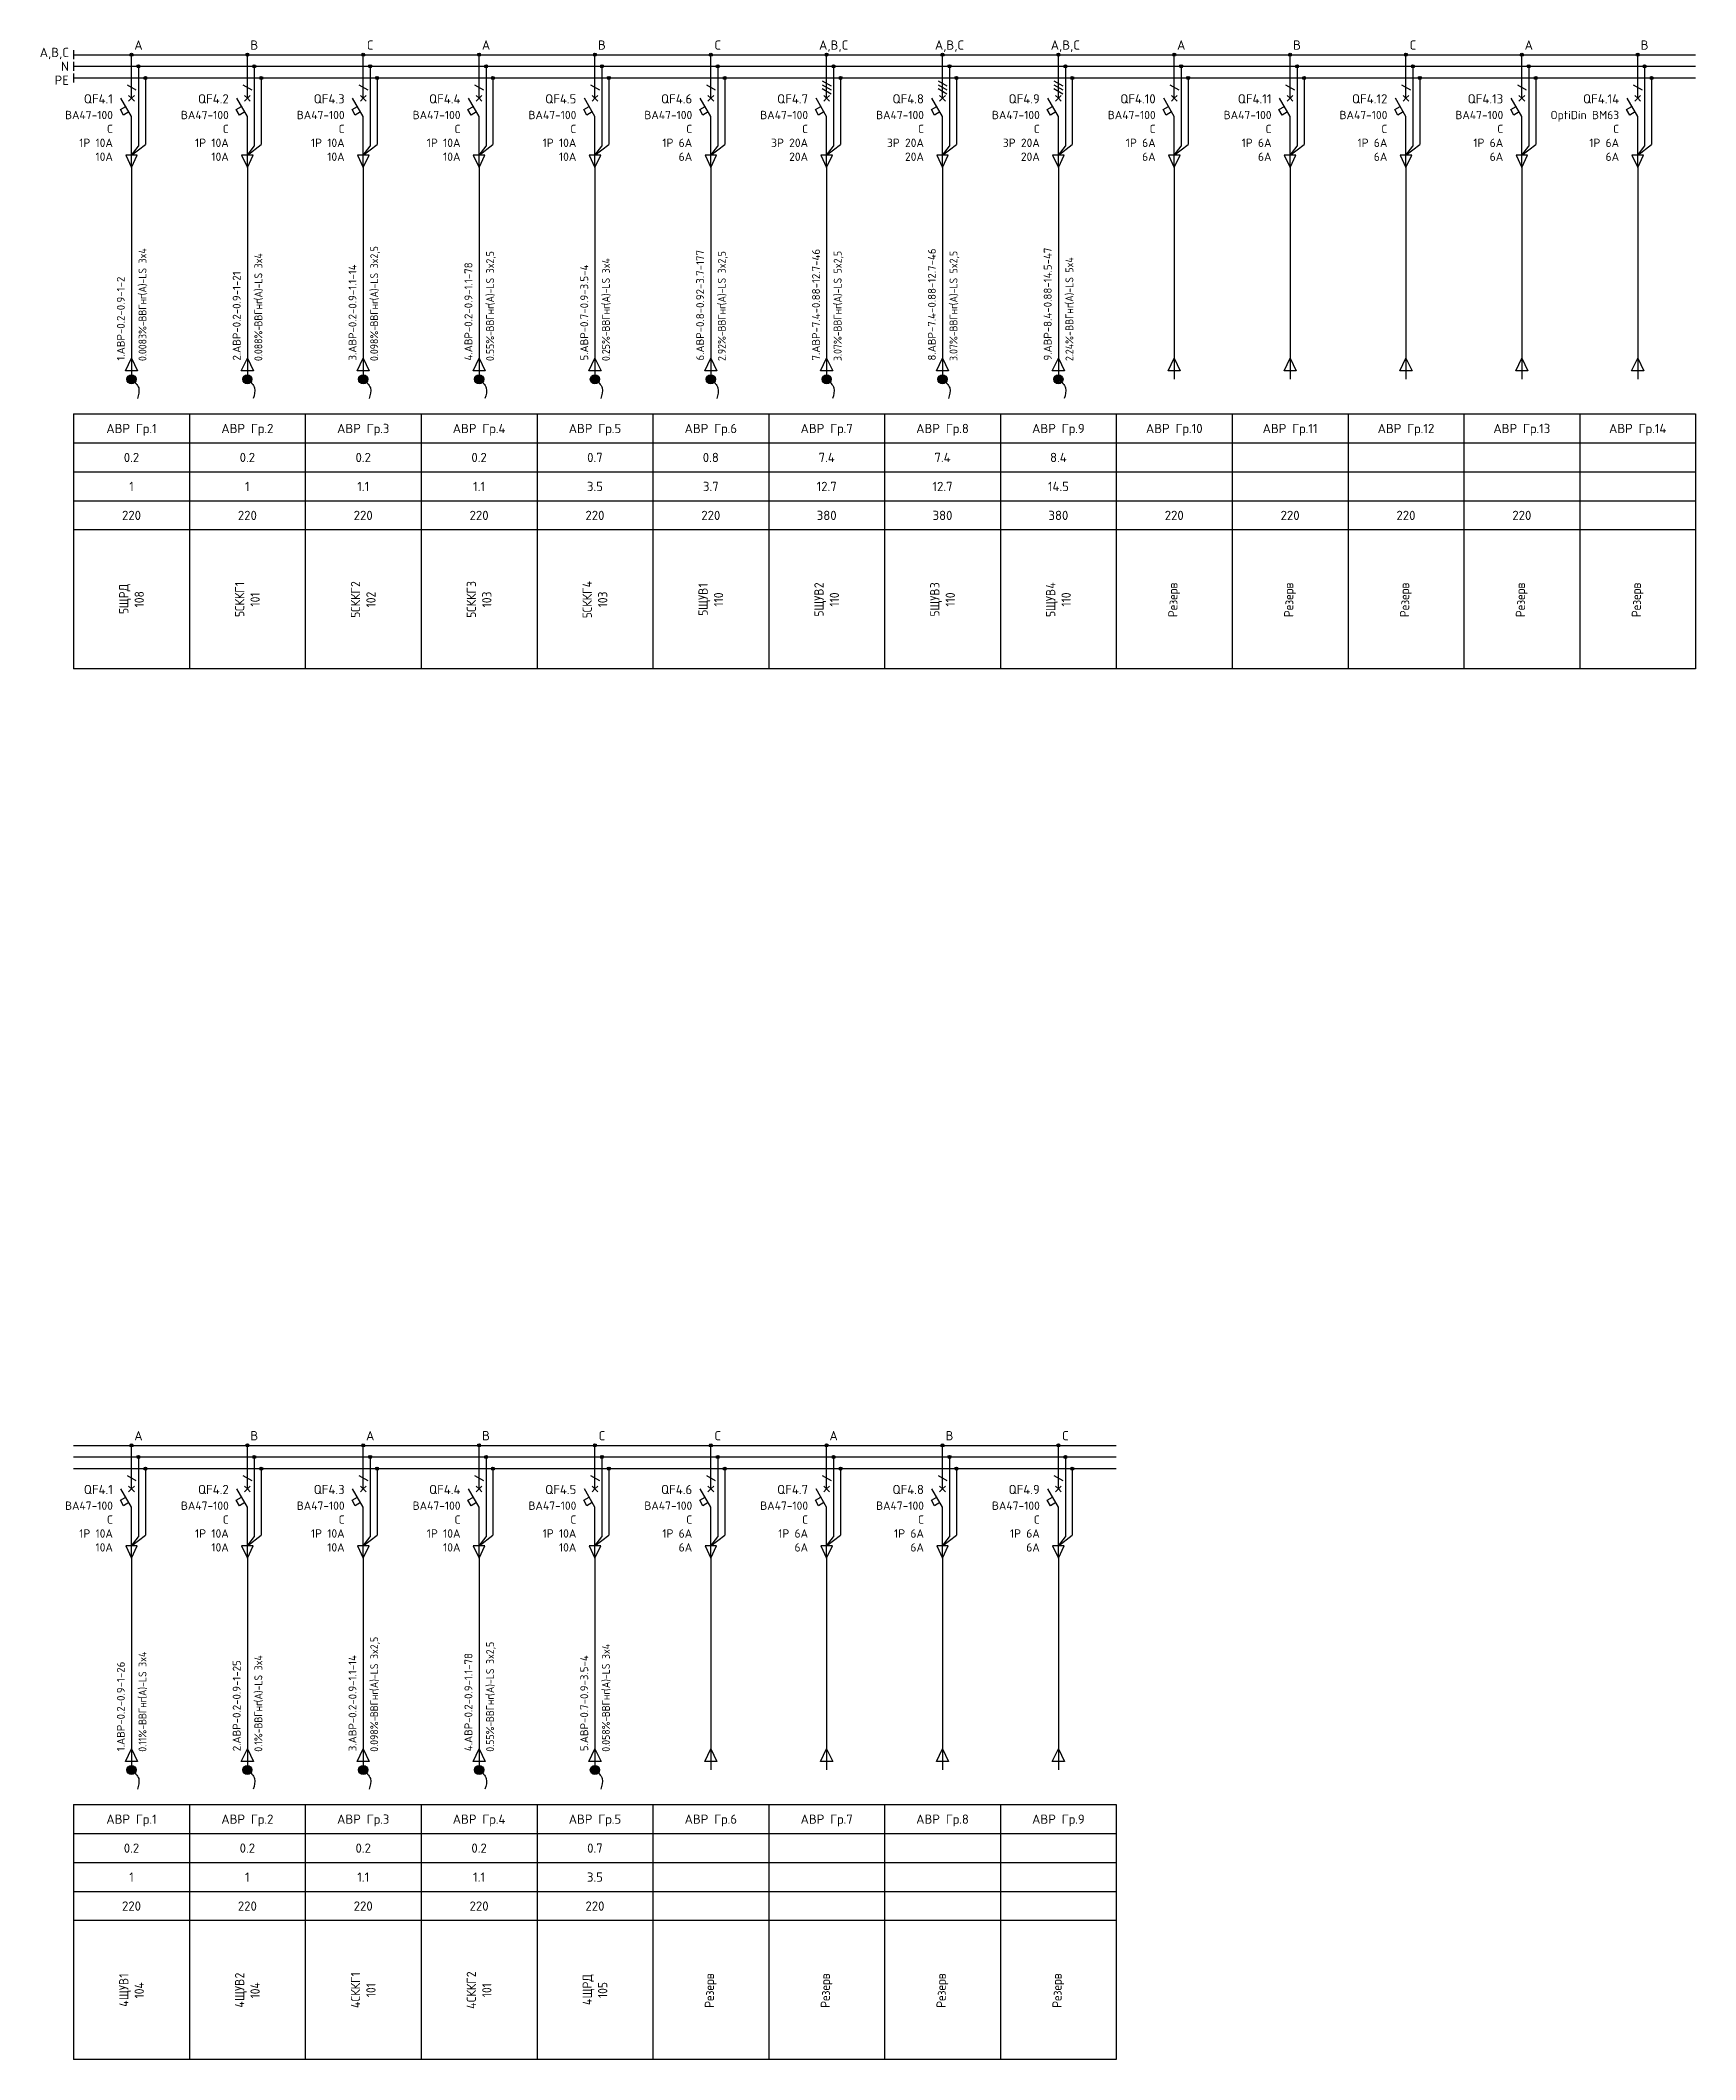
# Model space of a CAD drawing. Header units: millimetres. Extents: x -4379 to 694, y -18291 to 2656.
# Drawn here: x -2293.1 to -1935.9, y 1360.7 to 1796.3 of the extents above; entities that cross this region are included whole.
import ezdxf
from ezdxf.enums import TextEntityAlignment as Align

# ---------------------------------------------------------------- set-up
doc = ezdxf.new("R2010")
doc.units = ezdxf.units.MM
for name, color, linetype in [('Автомат защитный', 7, 'Continuous'), ('Принципиальная схема КТП -для ОДНОЛИНЕЙКИ', 7, 'Continuous'), ('ПРОВОДНИКИ', 7, 'Continuous'), ('Секция АВР', 7, 'Continuous'), ('Секция ППУ', 7, 'Continuous')]:
    doc.layers.add(name, color=color, linetype=linetype)
doc.layers.add('ЭС АВ', color=7, linetype='Continuous', lineweight=18)
doc.layers.add('ЭС рамка', color=7, linetype='Continuous', lineweight=18)
doc.styles.add('SLD_Style', font='isocpeur.ttf', dxfattribs={"width": 0.9})

# ---------------------------------------------------------------- blocks, each defined once
blk = doc.blocks.new('Start')
at = {"layer": 'ЭС рамка', "color": 7, "linetype": 'Continuous', "lineweight": 30}
blk.add_line((0, 3.46), (0, 1.54), dxfattribs=at)
at = {"layer": 'ЭС рамка', "color": 5, "linetype": 'Continuous', "lineweight": 30}
blk.add_line((0, 0.96), (0, -0.96), dxfattribs=at)
at = {"layer": 'ЭС рамка', "color": 94, "linetype": 'Continuous', "lineweight": 30, "ltscale": 50}
blk.add_line((0, -1.54), (0, -3.46), dxfattribs=at)
at = {"style": 'SLD_Style'}
blk.add_attdef('PHASE', text='', height=2, dxfattribs=at).set_placement((-1, 3), align=Align.MIDDLE_RIGHT)
at = {"layer": 'ЭС рамка', "color": 7, "linetype": 'Continuous', "lineweight": 18, "style": 'SLD_Style'}
blk.add_text('N', height=2, dxfattribs=at).set_placement((-1, 0), align=Align.MIDDLE_RIGHT)
at = {"layer": 'ЭС рамка', "color": 7, "linetype": 'Continuous', "lineweight": 18, "ltscale": 50, "style": 'SLD_Style'}
blk.add_text('РЕ', height=2, dxfattribs=at).set_placement((-1, -3), align=Align.MIDDLE_RIGHT)
blk = doc.blocks.new('*U57')
h = blk.add_hatch(color=256)
h.dxf.hatch_style = 1
edge = h.paths.add_edge_path()
edge.add_ellipse((12.5, 132.5), major_axis=(0, 0.333), ratio=1, start_angle=0, end_angle=360)
h = blk.add_hatch(color=256)
h.dxf.hatch_style = 1
edge = h.paths.add_edge_path()
edge.add_ellipse((14, 130), major_axis=(0, 0.333), ratio=1, start_angle=0, end_angle=360)
h = blk.add_hatch(color=256)
h.dxf.hatch_style = 1
edge = h.paths.add_edge_path()
edge.add_ellipse((15.5, 127.5), major_axis=(0, 0.333), ratio=1, start_angle=0, end_angle=360)
at = {"lineweight": 30}
for p, q in [((14, 129.67), (14, 123.11)), ((15.5, 127.17), (15.5, 113.13)), ((14, 123.11), (14, 112.8)), ((0, 55), (25, 55)), ((0, 55), (0, 0)), ((25, 55), (25, 0)), ((0, 48.75), (25, 48.75)), ((0, 42.5), (25, 42.5)), ((0, 36.25), (25, 36.25))]:
    blk.add_line(p, q, dxfattribs=at)
at = {"layer": 'Автомат защитный', "lineweight": 30}
for p, q in [((12.5, 123.11), (12.5, 132.17)), ((12.5, 119.17), (10.22, 123.11)), ((11.54, 126.04), (13.46, 124.93)), ((10.1, 120.66), (11.26, 121.32)), ((10.77, 119.5), (10.1, 120.66)), ((11.92, 120.17), (10.77, 119.5)), ((12.5, 108.54), (12.5, 119.17))]:
    blk.add_line(p, q, dxfattribs=at)
blk.add_ellipse((12.5, 132.5), major_axis=(0, 0.333), ratio=1, start_param=-1.570796, end_param=4.712389, dxfattribs=at)
at = {"layer": 'Принципиальная схема КТП -для ОДНОЛИНЕЙКИ', "lineweight": 30}
for p, q in [((12.5, 108.54), (12.5, 99.73)), ((11.19, 64.32), (12.5, 67.06)), ((12.5, 67.06), (13.81, 64.32)), ((13.81, 64.32), (11.19, 64.32)), ((12.5, 64.32), (12.5, 62.5))]:
    blk.add_line(p, q, dxfattribs=at)
at = {"layer": 'ПРОВОДНИКИ', "lineweight": 30}
for p, q in [((13.75, 110.81), (11.25, 110.81)), ((11.25, 110.81), (12.5, 108.2)), ((12.5, 110.81), (15.5, 113.13)), ((12.5, 110.81), (14, 112.8)), ((12.5, 108.2), (13.75, 110.81)), ((11.19, 64.31), (12.5, 67.06)), ((12.5, 67.06), (13.81, 64.31)), ((13.81, 64.31), (11.19, 64.31))]:
    blk.add_line(p, q, dxfattribs=at)
at = {"layer": 'ПРОВОДНИКИ', "lineweight": 30, "ltscale": 100}
blk.add_line((12.5, 99.73), (12.5, 64.32), dxfattribs=at)
at = {"layer": 'ПРОВОДНИКИ', "color": 7, "linetype": 'Continuous', "lineweight": 30}
for centre in [(14, 130), (15.5, 127.5), (15.5, 127.5)]:
    blk.add_ellipse(centre, major_axis=(0, 0.333), ratio=1, start_param=-1.570796, end_param=4.712389, dxfattribs=at)
at = {"layer": 'ЭС АВ', "color": 7, "lineweight": 30}
for q in [(11.88, 123.74), (11.88, 122.49), (13.12, 123.74), (13.12, 122.49)]:
    blk.add_line((12.5, 123.11), q, dxfattribs=at)
at = {"layer": 'ЭС рамка', "color": 7, "linetype": 'Continuous', "lineweight": 30}
for p, q in [((0, 132.5), (12.17, 132.5)), ((12.83, 132.5), (25, 132.5))]:
    blk.add_line(p, q, dxfattribs=at)
at = {"layer": 'ЭС рамка', "color": 5, "linetype": 'Continuous', "lineweight": 30}
for p, q in [((0, 130), (13.67, 130)), ((14.33, 130), (25, 130))]:
    blk.add_line(p, q, dxfattribs=at)
at = {"layer": 'ЭС рамка', "color": 94, "linetype": 'Continuous', "lineweight": 30}
for p, q in [((0, 127.5), (15.17, 127.5)), ((15.83, 127.5), (25, 127.5))]:
    blk.add_line(p, q, dxfattribs=at)
at = {"layer": 'ЭС рамка', "lineweight": 30}
for p, q in [((25, 30), (0, 30)), ((25, 0), (0, 0))]:
    blk.add_line(p, q, dxfattribs=at)
at = {"style": 'SLD_Style'}
for tag, p in [('LABEL', (12.5, 51.88)), ('INSTALLEDPOWER', (12.5, 45.63)), ('CURRENT', (12.5, 39.37)), ('VOLTAGE', (12.5, 33.13))]:
    blk.add_attdef(tag, text='', height=2, dxfattribs=at).set_placement(p, align=Align.MIDDLE_CENTER)
blk.add_attdef('TEXT', text='', height=2, rotation=90, dxfattribs=at).set_placement((12.5, 15), align=Align.MIDDLE_CENTER)
at = {"layer": 'Автомат защитный', "style": 'SLD_Style'}
blk.add_attdef('PHASE', text='', height=2, dxfattribs=at).set_placement((14, 134.59), align=Align.MIDDLE_CENTER)
for tag, height, p in [('NUMBER', 2, (8.49, 122.99)), ('SWITCHTYPE', 1.8, (8.49, 119.5)), ('SWITCHNOMINALCURRENT', 1.8, (8.49, 113.5)), ('SWITCHRELEASE', 1.8, (8.49, 116.5)), ('SWITCHRELEASECURRENT', 1.8, (8.49, 110.5)), ('RCDSETPOINT', 1.8, (8.49, 104.5)), ('RCDTYPE', 1.8, (8.49, 107.5))]:
    blk.add_attdef(tag, text='', height=height, dxfattribs=at).set_placement(p, align=Align.MIDDLE_RIGHT)
blk.add_attdef('LINE_A', text='', height=1.7, rotation=90, dxfattribs=at).set_placement((10.19, 65.45), align=Align.MIDDLE_LEFT)
blk.add_attdef('LINE_B', text='', height=1.7, rotation=90, dxfattribs=at).set_placement((13.85, 65.45), align=Align.TOP_LEFT)
blk = doc.blocks.new('*U21')
at = {"linetype": 'ByBlock', "lineweight": 30}
h = blk.add_hatch(color=256, dxfattribs=at)
h.paths.add_polyline_path([(-0.4, 0.9, -0.414214), (0.92, 0.37), (0, -0.02)])
h.paths.add_polyline_path([(0.92, 0.37, -0.101228), (1, -0.02, -0.30039), (0.39, -0.94), (0, -0.02)])
h.paths.add_polyline_path([(-0.4, 0.9), (0.39, -0.94, -0.538), (-1, -0.02, -0.30039)])
blk.add_circle((0, -0.02), 1, dxfattribs=at)
blk.add_spline([(0, 0), (1.55, -1.88), (1.27, -4.16)], degree=3, dxfattribs=at)
blk = doc.blocks.new('*U58')
h = blk.add_hatch(color=256)
h.dxf.hatch_style = 1
edge = h.paths.add_edge_path()
edge.add_ellipse((12.5, 132.5), major_axis=(0, 0.333), ratio=1, start_angle=0, end_angle=360)
h = blk.add_hatch(color=256)
h.dxf.hatch_style = 1
edge = h.paths.add_edge_path()
edge.add_ellipse((14, 130), major_axis=(0, 0.333), ratio=1, start_angle=0, end_angle=360)
h = blk.add_hatch(color=256)
h.dxf.hatch_style = 1
edge = h.paths.add_edge_path()
edge.add_ellipse((15.5, 127.5), major_axis=(0, 0.333), ratio=1, start_angle=0, end_angle=360)
at = {"lineweight": 30}
for p, q in [((14, 129.67), (14, 123.11)), ((15.5, 127.17), (15.5, 113.13)), ((14, 123.11), (14, 112.8)), ((0, 55), (25, 55)), ((0, 55), (0, 0)), ((25, 55), (25, 0)), ((0, 48.75), (25, 48.75)), ((0, 42.5), (25, 42.5)), ((0, 36.25), (25, 36.25))]:
    blk.add_line(p, q, dxfattribs=at)
at = {"layer": 'Автомат защитный', "lineweight": 30}
for p, q in [((12.5, 123.11), (12.5, 132.17)), ((11.54, 126.87), (13.46, 125.76)), ((12.5, 119.17), (10.22, 123.11)), ((11.54, 126.04), (13.46, 124.93)), ((11.54, 125.2), (13.46, 124.09)), ((10.1, 120.66), (11.26, 121.32)), ((10.77, 119.5), (10.1, 120.66)), ((11.92, 120.17), (10.77, 119.5)), ((12.5, 108.54), (12.5, 119.17))]:
    blk.add_line(p, q, dxfattribs=at)
blk.add_ellipse((12.5, 132.5), major_axis=(0, 0.333), ratio=1, start_param=-1.570796, end_param=4.712389, dxfattribs=at)
at = {"layer": 'Принципиальная схема КТП -для ОДНОЛИНЕЙКИ', "lineweight": 30}
for p, q in [((12.5, 108.54), (12.5, 99.73)), ((11.19, 64.32), (12.5, 67.06)), ((12.5, 67.06), (13.81, 64.32)), ((13.81, 64.32), (11.19, 64.32)), ((12.5, 64.32), (12.5, 62.5))]:
    blk.add_line(p, q, dxfattribs=at)
at = {"layer": 'ПРОВОДНИКИ', "lineweight": 30}
for p, q in [((13.75, 110.81), (11.25, 110.81)), ((11.25, 110.81), (12.5, 108.2)), ((12.5, 110.81), (15.5, 113.13)), ((12.5, 110.81), (14, 112.8)), ((12.5, 108.2), (13.75, 110.81)), ((11.19, 64.31), (12.5, 67.06)), ((12.5, 67.06), (13.81, 64.31)), ((13.81, 64.31), (11.19, 64.31))]:
    blk.add_line(p, q, dxfattribs=at)
at = {"layer": 'ПРОВОДНИКИ', "lineweight": 30, "ltscale": 100}
blk.add_line((12.5, 99.73), (12.5, 64.32), dxfattribs=at)
at = {"layer": 'ПРОВОДНИКИ', "color": 7, "linetype": 'Continuous', "lineweight": 30}
for centre in [(14, 130), (15.5, 127.5), (15.5, 127.5)]:
    blk.add_ellipse(centre, major_axis=(0, 0.333), ratio=1, start_param=-1.570796, end_param=4.712389, dxfattribs=at)
at = {"layer": 'ЭС АВ', "color": 7, "lineweight": 30}
for q in [(11.88, 123.74), (11.88, 122.49), (13.12, 123.74), (13.12, 122.49)]:
    blk.add_line((12.5, 123.11), q, dxfattribs=at)
at = {"layer": 'ЭС рамка', "color": 7, "linetype": 'Continuous', "lineweight": 30}
for p, q in [((0, 132.5), (12.17, 132.5)), ((12.83, 132.5), (25, 132.5))]:
    blk.add_line(p, q, dxfattribs=at)
at = {"layer": 'ЭС рамка', "color": 5, "linetype": 'Continuous', "lineweight": 30}
for p, q in [((0, 130), (13.67, 130)), ((14.33, 130), (25, 130))]:
    blk.add_line(p, q, dxfattribs=at)
at = {"layer": 'ЭС рамка', "color": 94, "linetype": 'Continuous', "lineweight": 30}
for p, q in [((0, 127.5), (15.17, 127.5)), ((15.83, 127.5), (25, 127.5))]:
    blk.add_line(p, q, dxfattribs=at)
at = {"layer": 'ЭС рамка', "lineweight": 30}
for p, q in [((25, 30), (0, 30)), ((25, 0), (0, 0))]:
    blk.add_line(p, q, dxfattribs=at)
at = {"style": 'SLD_Style'}
for tag, p in [('LABEL', (12.5, 51.88)), ('INSTALLEDPOWER', (12.5, 45.63)), ('CURRENT', (12.5, 39.37)), ('VOLTAGE', (12.5, 33.13))]:
    blk.add_attdef(tag, text='', height=2, dxfattribs=at).set_placement(p, align=Align.MIDDLE_CENTER)
blk.add_attdef('TEXT', text='', height=2, rotation=90, dxfattribs=at).set_placement((12.5, 15), align=Align.MIDDLE_CENTER)
at = {"layer": 'Автомат защитный', "style": 'SLD_Style'}
blk.add_attdef('PHASE', text='', height=2, dxfattribs=at).set_placement((14, 134.59), align=Align.MIDDLE_CENTER)
for tag, height, p in [('NUMBER', 2, (8.49, 122.99)), ('SWITCHTYPE', 1.8, (8.49, 119.5)), ('SWITCHNOMINALCURRENT', 1.8, (8.49, 113.5)), ('SWITCHRELEASE', 1.8, (8.49, 116.5)), ('SWITCHRELEASECURRENT', 1.8, (8.49, 110.5)), ('RCDSETPOINT', 1.8, (8.49, 104.5)), ('RCDTYPE', 1.8, (8.49, 107.5))]:
    blk.add_attdef(tag, text='', height=height, dxfattribs=at).set_placement(p, align=Align.MIDDLE_RIGHT)
blk.add_attdef('LINE_A', text='', height=1.7, rotation=90, dxfattribs=at).set_placement((10.19, 65.45), align=Align.MIDDLE_LEFT)
blk.add_attdef('LINE_B', text='', height=1.7, rotation=90, dxfattribs=at).set_placement((13.85, 65.45), align=Align.TOP_LEFT)

msp = doc.modelspace()

# ---------------------------------------------------------------- block references
at = {"layer": 'Секция АВР', "lineweight": 0}
ref = msp.add_blockref('*U57', (-2285.889, 1660.728, -0.017), dxfattribs=at)
ref.add_attrib('LABEL', 'АВР Гр.1', dxfattribs={"layer": '0', "height": 2, "style": 'SLD_Style'}).set_placement((-2273.389, 1712.603, -0.017), align=Align.MIDDLE_CENTER)
ref.add_attrib('INSTALLEDPOWER', '0.2', dxfattribs={"layer": '0', "height": 2, "style": 'SLD_Style'}).set_placement((-2273.389, 1706.353, -0.017), align=Align.MIDDLE_CENTER)
ref.add_attrib('CURRENT', '1', dxfattribs={"layer": '0', "height": 2, "style": 'SLD_Style'}).set_placement((-2273.389, 1700.103, -0.017), align=Align.MIDDLE_CENTER)
ref.add_attrib('VOLTAGE', '220', dxfattribs={"layer": '0', "height": 2, "style": 'SLD_Style'}).set_placement((-2273.389, 1693.853, -0.017), align=Align.MIDDLE_CENTER)
ref.add_attrib('LINE_A', ' 1.АВР-0.2-0.9-1-2', dxfattribs={"layer": 'Автомат защитный', "height": 1.7, "rotation": 90, "style": 'SLD_Style'}).set_placement((-2275.694, 1726.179, -0.017), align=Align.MIDDLE_LEFT)
ref.add_attrib('LINE_B_001', ' 0.0083%%%-', (-2270.168, 1726.179, -0.017), dxfattribs={"layer": 'Автомат защитный', "height": 1.7, "rotation": 90, "style": 'SLD_Style', "width": 0.9})
ref.add_attrib('PHASE', 'A', dxfattribs={"layer": 'Автомат защитный', "height": 2, "style": 'SLD_Style'}).set_placement((-2271.889, 1795.319, -0.017), align=Align.MIDDLE_CENTER)
ref.add_attrib('NUMBER', 'QF4.1', dxfattribs={"layer": 'Автомат защитный', "height": 2, "style": 'SLD_Style'}).set_placement((-2277.399, 1783.715, -0.017), align=Align.MIDDLE_RIGHT)
ref.add_attrib('SWITCHTYPE', 'ВА47-100', dxfattribs={"layer": 'Автомат защитный', "height": 1.8, "style": 'SLD_Style'}).set_placement((-2277.399, 1780.228, -0.017), align=Align.MIDDLE_RIGHT)
ref.add_attrib('SWITCHRELEASE', 'C', dxfattribs={"layer": 'Автомат защитный', "height": 1.8, "style": 'SLD_Style'}).set_placement((-2277.399, 1777.228, -0.017), align=Align.MIDDLE_RIGHT)
ref.add_attrib('SWITCHNOMINALCURRENT', '1Р 10А', dxfattribs={"layer": 'Автомат защитный', "height": 1.8, "style": 'SLD_Style'}).set_placement((-2277.399, 1774.228, -0.017), align=Align.MIDDLE_RIGHT)
ref.add_attrib('SWITCHRELEASECURRENT', '10А', dxfattribs={"layer": 'Автомат защитный', "height": 1.8, "style": 'SLD_Style'}).set_placement((-2277.399, 1771.228, -0.017), align=Align.MIDDLE_RIGHT)
ref.add_attrib('TEXT_001', '5', (-2274.055, 1672.578, -0.017), dxfattribs={"layer": '0', "height": 2, "rotation": 90, "style": 'SLD_Style', "width": 0.9})
ref.add_attrib('LINE_B_002', 'ВВГнг', (-2270.168, 1735.665, -0.017), dxfattribs={"layer": 'Автомат защитный', "height": 1.7, "rotation": 90, "style": 'SLD_Style', "width": 0.9})
ref.add_attrib('LINE_B_003', '(', (-2270.168, 1741.326, -0.017), dxfattribs={"layer": 'Автомат защитный', "height": 1.7, "rotation": 90, "style": 'SLD_Style', "width": 0.9})
ref.add_attrib('LINE_B_004', 'А', (-2270.168, 1741.938, -0.017), dxfattribs={"layer": 'Автомат защитный', "height": 1.7, "rotation": 90, "style": 'SLD_Style', "width": 0.9})
ref.add_attrib('LINE_B_005', ')-LS 3x4', (-2270.168, 1743.315, -0.017), dxfattribs={"layer": 'Автомат защитный', "height": 1.7, "rotation": 90, "style": 'SLD_Style', "width": 0.9})
ref.add_attrib('TEXT_002', 'ЩРД', (-2274.055, 1673.838, -0.017), dxfattribs={"layer": '0', "height": 2, "rotation": 90, "style": 'SLD_Style', "width": 0.9})
ref.add_attrib('TEXT_003', '108', (-2270.722, 1674.018, -0.017), dxfattribs={"layer": '0', "height": 2, "rotation": 90, "style": 'SLD_Style', "width": 0.9})
ref = msp.add_blockref('*U57', (-2260.889, 1660.728, -0.017), dxfattribs=at)
ref.add_attrib('LABEL', 'АВР Гр.2', dxfattribs={"layer": '0', "height": 2, "style": 'SLD_Style'}).set_placement((-2248.389, 1712.603, -0.017), align=Align.MIDDLE_CENTER)
ref.add_attrib('INSTALLEDPOWER', '0.2', dxfattribs={"layer": '0', "height": 2, "style": 'SLD_Style'}).set_placement((-2248.389, 1706.353, -0.017), align=Align.MIDDLE_CENTER)
ref.add_attrib('CURRENT', '1', dxfattribs={"layer": '0', "height": 2, "style": 'SLD_Style'}).set_placement((-2248.389, 1700.103, -0.017), align=Align.MIDDLE_CENTER)
ref.add_attrib('VOLTAGE', '220', dxfattribs={"layer": '0', "height": 2, "style": 'SLD_Style'}).set_placement((-2248.389, 1693.853, -0.017), align=Align.MIDDLE_CENTER)
ref.add_attrib('LINE_A', ' 2.АВР-0.2-0.9-1-21', dxfattribs={"layer": 'Автомат защитный', "height": 1.7, "rotation": 90, "style": 'SLD_Style'}).set_placement((-2250.694, 1726.179, -0.017), align=Align.MIDDLE_LEFT)
ref.add_attrib('LINE_B_001', ' 0.088%%%-', (-2245.168, 1726.179, -0.017), dxfattribs={"layer": 'Автомат защитный', "height": 1.7, "rotation": 90, "style": 'SLD_Style', "width": 0.9})
ref.add_attrib('PHASE', 'B', dxfattribs={"layer": 'Автомат защитный', "height": 2, "style": 'SLD_Style'}).set_placement((-2246.889, 1795.319, -0.017), align=Align.MIDDLE_CENTER)
ref.add_attrib('NUMBER', 'QF4.2', dxfattribs={"layer": 'Автомат защитный', "height": 2, "style": 'SLD_Style'}).set_placement((-2252.399, 1783.715, -0.017), align=Align.MIDDLE_RIGHT)
ref.add_attrib('SWITCHTYPE', 'ВА47-100', dxfattribs={"layer": 'Автомат защитный', "height": 1.8, "style": 'SLD_Style'}).set_placement((-2252.399, 1780.228, -0.017), align=Align.MIDDLE_RIGHT)
ref.add_attrib('SWITCHRELEASE', 'C', dxfattribs={"layer": 'Автомат защитный', "height": 1.8, "style": 'SLD_Style'}).set_placement((-2252.399, 1777.228, -0.017), align=Align.MIDDLE_RIGHT)
ref.add_attrib('SWITCHNOMINALCURRENT', '1Р 10А', dxfattribs={"layer": 'Автомат защитный', "height": 1.8, "style": 'SLD_Style'}).set_placement((-2252.399, 1774.228, -0.017), align=Align.MIDDLE_RIGHT)
ref.add_attrib('SWITCHRELEASECURRENT', '10А', dxfattribs={"layer": 'Автомат защитный', "height": 1.8, "style": 'SLD_Style'}).set_placement((-2252.399, 1771.228, -0.017), align=Align.MIDDLE_RIGHT)
ref.add_attrib('TEXT_001', '5', (-2249.055, 1671.948, -0.017), dxfattribs={"layer": '0', "height": 2, "rotation": 90, "style": 'SLD_Style', "width": 0.9})
ref.add_attrib('LINE_B_002', 'ВВГнг', (-2245.168, 1734.594, -0.017), dxfattribs={"layer": 'Автомат защитный', "height": 1.7, "rotation": 90, "style": 'SLD_Style', "width": 0.9})
ref.add_attrib('LINE_B_003', '(', (-2245.168, 1740.255, -0.017), dxfattribs={"layer": 'Автомат защитный', "height": 1.7, "rotation": 90, "style": 'SLD_Style', "width": 0.9})
ref.add_attrib('LINE_B_004', 'А', (-2245.168, 1740.867, -0.017), dxfattribs={"layer": 'Автомат защитный', "height": 1.7, "rotation": 90, "style": 'SLD_Style', "width": 0.9})
ref.add_attrib('LINE_B_005', ')-LS 3x4', (-2245.168, 1742.244, -0.017), dxfattribs={"layer": 'Автомат защитный', "height": 1.7, "rotation": 90, "style": 'SLD_Style', "width": 0.9})
ref.add_attrib('TEXT_002', 'СККГ', (-2249.055, 1673.208, -0.017), dxfattribs={"layer": '0', "height": 2, "rotation": 90, "style": 'SLD_Style', "width": 0.9})
ref.add_attrib('TEXT_003', '1', (-2249.055, 1678.608, -0.017), dxfattribs={"layer": '0', "height": 2, "rotation": 90, "style": 'SLD_Style', "width": 0.9})
ref.add_attrib('TEXT_004', '101', (-2245.722, 1674.198, -0.017), dxfattribs={"layer": '0', "height": 2, "rotation": 90, "style": 'SLD_Style', "width": 0.9})
ref = msp.add_blockref('*U57', (-2235.889, 1660.728, -0.017), dxfattribs=at)
ref.add_attrib('LABEL', 'АВР Гр.3', dxfattribs={"layer": '0', "height": 2, "style": 'SLD_Style'}).set_placement((-2223.389, 1712.603, -0.017), align=Align.MIDDLE_CENTER)
ref.add_attrib('INSTALLEDPOWER', '0.2', dxfattribs={"layer": '0', "height": 2, "style": 'SLD_Style'}).set_placement((-2223.389, 1706.353, -0.017), align=Align.MIDDLE_CENTER)
ref.add_attrib('CURRENT', '1.1', dxfattribs={"layer": '0', "height": 2, "style": 'SLD_Style'}).set_placement((-2223.389, 1700.103, -0.017), align=Align.MIDDLE_CENTER)
ref.add_attrib('VOLTAGE', '220', dxfattribs={"layer": '0', "height": 2, "style": 'SLD_Style'}).set_placement((-2223.389, 1693.853, -0.017), align=Align.MIDDLE_CENTER)
ref.add_attrib('LINE_A', ' 3.АВР-0.2-0.9-1.1-14', dxfattribs={"layer": 'Автомат защитный', "height": 1.7, "rotation": 90, "style": 'SLD_Style'}).set_placement((-2225.694, 1726.179, -0.017), align=Align.MIDDLE_LEFT)
ref.add_attrib('LINE_B_001', ' 0.098%%%-', (-2220.168, 1726.179, -0.017), dxfattribs={"layer": 'Автомат защитный', "height": 1.7, "rotation": 90, "style": 'SLD_Style', "width": 0.9})
ref.add_attrib('PHASE', 'C', dxfattribs={"layer": 'Автомат защитный', "height": 2, "style": 'SLD_Style'}).set_placement((-2221.889, 1795.319, -0.017), align=Align.MIDDLE_CENTER)
ref.add_attrib('NUMBER', 'QF4.3', dxfattribs={"layer": 'Автомат защитный', "height": 2, "style": 'SLD_Style'}).set_placement((-2227.399, 1783.715, -0.017), align=Align.MIDDLE_RIGHT)
ref.add_attrib('SWITCHTYPE', 'ВА47-100', dxfattribs={"layer": 'Автомат защитный', "height": 1.8, "style": 'SLD_Style'}).set_placement((-2227.399, 1780.228, -0.017), align=Align.MIDDLE_RIGHT)
ref.add_attrib('SWITCHRELEASE', 'C', dxfattribs={"layer": 'Автомат защитный', "height": 1.8, "style": 'SLD_Style'}).set_placement((-2227.399, 1777.228, -0.017), align=Align.MIDDLE_RIGHT)
ref.add_attrib('SWITCHNOMINALCURRENT', '1Р 10А', dxfattribs={"layer": 'Автомат защитный', "height": 1.8, "style": 'SLD_Style'}).set_placement((-2227.399, 1774.228, -0.017), align=Align.MIDDLE_RIGHT)
ref.add_attrib('SWITCHRELEASECURRENT', '10А', dxfattribs={"layer": 'Автомат защитный', "height": 1.8, "style": 'SLD_Style'}).set_placement((-2227.399, 1771.228, -0.017), align=Align.MIDDLE_RIGHT)
ref.add_attrib('TEXT_001', '5', (-2224.055, 1671.768, -0.017), dxfattribs={"layer": '0', "height": 2, "rotation": 90, "style": 'SLD_Style', "width": 0.9})
ref.add_attrib('LINE_B_002', 'ВВГнг', (-2220.168, 1734.594, -0.017), dxfattribs={"layer": 'Автомат защитный', "height": 1.7, "rotation": 90, "style": 'SLD_Style', "width": 0.9})
ref.add_attrib('LINE_B_003', '(', (-2220.168, 1740.255, -0.017), dxfattribs={"layer": 'Автомат защитный', "height": 1.7, "rotation": 90, "style": 'SLD_Style', "width": 0.9})
ref.add_attrib('LINE_B_004', 'А', (-2220.168, 1740.867, -0.017), dxfattribs={"layer": 'Автомат защитный', "height": 1.7, "rotation": 90, "style": 'SLD_Style', "width": 0.9})
ref.add_attrib('LINE_B_005', ')-LS 3x2,5', (-2220.168, 1742.244, -0.017), dxfattribs={"layer": 'Автомат защитный', "height": 1.7, "rotation": 90, "style": 'SLD_Style', "width": 0.9})
ref.add_attrib('TEXT_002', 'СККГ', (-2224.055, 1673.028, -0.017), dxfattribs={"layer": '0', "height": 2, "rotation": 90, "style": 'SLD_Style', "width": 0.9})
ref.add_attrib('TEXT_003', '2', (-2224.055, 1678.428, -0.017), dxfattribs={"layer": '0', "height": 2, "rotation": 90, "style": 'SLD_Style', "width": 0.9})
ref.add_attrib('TEXT_004', '102', (-2220.722, 1674.018, -0.017), dxfattribs={"layer": '0', "height": 2, "rotation": 90, "style": 'SLD_Style', "width": 0.9})
ref = msp.add_blockref('*U57', (-2210.889, 1660.728, -0.017), dxfattribs=at)
ref.add_attrib('LABEL', 'АВР Гр.4', dxfattribs={"layer": '0', "height": 2, "style": 'SLD_Style'}).set_placement((-2198.389, 1712.603, -0.017), align=Align.MIDDLE_CENTER)
ref.add_attrib('INSTALLEDPOWER', '0.2', dxfattribs={"layer": '0', "height": 2, "style": 'SLD_Style'}).set_placement((-2198.389, 1706.353, -0.017), align=Align.MIDDLE_CENTER)
ref.add_attrib('CURRENT', '1.1', dxfattribs={"layer": '0', "height": 2, "style": 'SLD_Style'}).set_placement((-2198.389, 1700.103, -0.017), align=Align.MIDDLE_CENTER)
ref.add_attrib('VOLTAGE', '220', dxfattribs={"layer": '0', "height": 2, "style": 'SLD_Style'}).set_placement((-2198.389, 1693.853, -0.017), align=Align.MIDDLE_CENTER)
ref.add_attrib('LINE_A', ' 4.АВР-0.2-0.9-1.1-78', dxfattribs={"layer": 'Автомат защитный', "height": 1.7, "rotation": 90, "style": 'SLD_Style'}).set_placement((-2200.694, 1726.179, -0.017), align=Align.MIDDLE_LEFT)
ref.add_attrib('LINE_B_001', ' 0.55%%%-', (-2195.168, 1726.179, -0.017), dxfattribs={"layer": 'Автомат защитный', "height": 1.7, "rotation": 90, "style": 'SLD_Style', "width": 0.9})
ref.add_attrib('PHASE', 'A', dxfattribs={"layer": 'Автомат защитный', "height": 2, "style": 'SLD_Style'}).set_placement((-2196.889, 1795.319, -0.017), align=Align.MIDDLE_CENTER)
ref.add_attrib('NUMBER', 'QF4.4', dxfattribs={"layer": 'Автомат защитный', "height": 2, "style": 'SLD_Style'}).set_placement((-2202.399, 1783.715, -0.017), align=Align.MIDDLE_RIGHT)
ref.add_attrib('SWITCHTYPE', 'ВА47-100', dxfattribs={"layer": 'Автомат защитный', "height": 1.8, "style": 'SLD_Style'}).set_placement((-2202.399, 1780.228, -0.017), align=Align.MIDDLE_RIGHT)
ref.add_attrib('SWITCHRELEASE', 'C', dxfattribs={"layer": 'Автомат защитный', "height": 1.8, "style": 'SLD_Style'}).set_placement((-2202.399, 1777.228, -0.017), align=Align.MIDDLE_RIGHT)
ref.add_attrib('SWITCHNOMINALCURRENT', '1Р 10А', dxfattribs={"layer": 'Автомат защитный', "height": 1.8, "style": 'SLD_Style'}).set_placement((-2202.399, 1774.228, -0.017), align=Align.MIDDLE_RIGHT)
ref.add_attrib('SWITCHRELEASECURRENT', '10А', dxfattribs={"layer": 'Автомат защитный', "height": 1.8, "style": 'SLD_Style'}).set_placement((-2202.399, 1771.228, -0.017), align=Align.MIDDLE_RIGHT)
ref.add_attrib('TEXT_001', '5', (-2199.055, 1671.768, -0.017), dxfattribs={"layer": '0', "height": 2, "rotation": 90, "style": 'SLD_Style', "width": 0.9})
ref.add_attrib('LINE_B_002', 'ВВГнг', (-2195.168, 1733.523, -0.017), dxfattribs={"layer": 'Автомат защитный', "height": 1.7, "rotation": 90, "style": 'SLD_Style', "width": 0.9})
ref.add_attrib('LINE_B_003', '(', (-2195.168, 1739.184, -0.017), dxfattribs={"layer": 'Автомат защитный', "height": 1.7, "rotation": 90, "style": 'SLD_Style', "width": 0.9})
ref.add_attrib('LINE_B_004', 'А', (-2195.168, 1739.796, -0.017), dxfattribs={"layer": 'Автомат защитный', "height": 1.7, "rotation": 90, "style": 'SLD_Style', "width": 0.9})
ref.add_attrib('LINE_B_005', ')-LS 3x2,5', (-2195.168, 1741.173, -0.017), dxfattribs={"layer": 'Автомат защитный', "height": 1.7, "rotation": 90, "style": 'SLD_Style', "width": 0.9})
ref.add_attrib('TEXT_002', 'СККГ', (-2199.055, 1673.028, -0.017), dxfattribs={"layer": '0', "height": 2, "rotation": 90, "style": 'SLD_Style', "width": 0.9})
ref.add_attrib('TEXT_003', '3', (-2199.055, 1678.428, -0.017), dxfattribs={"layer": '0', "height": 2, "rotation": 90, "style": 'SLD_Style', "width": 0.9})
ref.add_attrib('TEXT_004', '103', (-2195.722, 1674.018, -0.017), dxfattribs={"layer": '0', "height": 2, "rotation": 90, "style": 'SLD_Style', "width": 0.9})
ref = msp.add_blockref('*U57', (-2185.889, 1660.728, -0.017), dxfattribs=at)
ref.add_attrib('LABEL', 'АВР Гр.5', dxfattribs={"layer": '0', "height": 2, "style": 'SLD_Style'}).set_placement((-2173.389, 1712.603, -0.017), align=Align.MIDDLE_CENTER)
ref.add_attrib('INSTALLEDPOWER', '0.7', dxfattribs={"layer": '0', "height": 2, "style": 'SLD_Style'}).set_placement((-2173.389, 1706.353, -0.017), align=Align.MIDDLE_CENTER)
ref.add_attrib('CURRENT', '3.5', dxfattribs={"layer": '0', "height": 2, "style": 'SLD_Style'}).set_placement((-2173.389, 1700.103, -0.017), align=Align.MIDDLE_CENTER)
ref.add_attrib('VOLTAGE', '220', dxfattribs={"layer": '0', "height": 2, "style": 'SLD_Style'}).set_placement((-2173.389, 1693.853, -0.017), align=Align.MIDDLE_CENTER)
ref.add_attrib('LINE_A', ' 5.АВР-0.7-0.9-3.5-4', dxfattribs={"layer": 'Автомат защитный', "height": 1.7, "rotation": 90, "style": 'SLD_Style'}).set_placement((-2175.694, 1726.179, -0.017), align=Align.MIDDLE_LEFT)
ref.add_attrib('LINE_B_001', ' 0.25%%%-', (-2170.168, 1726.179, -0.017), dxfattribs={"layer": 'Автомат защитный', "height": 1.7, "rotation": 90, "style": 'SLD_Style', "width": 0.9})
ref.add_attrib('PHASE', 'B', dxfattribs={"layer": 'Автомат защитный', "height": 2, "style": 'SLD_Style'}).set_placement((-2171.889, 1795.319, -0.017), align=Align.MIDDLE_CENTER)
ref.add_attrib('NUMBER', 'QF4.5', dxfattribs={"layer": 'Автомат защитный', "height": 2, "style": 'SLD_Style'}).set_placement((-2177.399, 1783.715, -0.017), align=Align.MIDDLE_RIGHT)
ref.add_attrib('SWITCHTYPE', 'ВА47-100', dxfattribs={"layer": 'Автомат защитный', "height": 1.8, "style": 'SLD_Style'}).set_placement((-2177.399, 1780.228, -0.017), align=Align.MIDDLE_RIGHT)
ref.add_attrib('SWITCHRELEASE', 'C', dxfattribs={"layer": 'Автомат защитный', "height": 1.8, "style": 'SLD_Style'}).set_placement((-2177.399, 1777.228, -0.017), align=Align.MIDDLE_RIGHT)
ref.add_attrib('SWITCHNOMINALCURRENT', '1Р 10А', dxfattribs={"layer": 'Автомат защитный', "height": 1.8, "style": 'SLD_Style'}).set_placement((-2177.399, 1774.228, -0.017), align=Align.MIDDLE_RIGHT)
ref.add_attrib('SWITCHRELEASECURRENT', '10А', dxfattribs={"layer": 'Автомат защитный', "height": 1.8, "style": 'SLD_Style'}).set_placement((-2177.399, 1771.228, -0.017), align=Align.MIDDLE_RIGHT)
ref.add_attrib('TEXT_001', '5', (-2174.055, 1671.678, -0.017), dxfattribs={"layer": '0', "height": 2, "rotation": 90, "style": 'SLD_Style', "width": 0.9})
ref.add_attrib('LINE_B_002', 'ВВГнг', (-2170.168, 1733.523, -0.017), dxfattribs={"layer": 'Автомат защитный', "height": 1.7, "rotation": 90, "style": 'SLD_Style', "width": 0.9})
ref.add_attrib('LINE_B_003', '(', (-2170.168, 1739.184, -0.017), dxfattribs={"layer": 'Автомат защитный', "height": 1.7, "rotation": 90, "style": 'SLD_Style', "width": 0.9})
ref.add_attrib('LINE_B_004', 'А', (-2170.168, 1739.796, -0.017), dxfattribs={"layer": 'Автомат защитный', "height": 1.7, "rotation": 90, "style": 'SLD_Style', "width": 0.9})
ref.add_attrib('LINE_B_005', ')-LS 3x4', (-2170.168, 1741.173, -0.017), dxfattribs={"layer": 'Автомат защитный', "height": 1.7, "rotation": 90, "style": 'SLD_Style', "width": 0.9})
ref.add_attrib('TEXT_002', 'СККГ', (-2174.055, 1672.938, -0.017), dxfattribs={"layer": '0', "height": 2, "rotation": 90, "style": 'SLD_Style', "width": 0.9})
ref.add_attrib('TEXT_003', '4', (-2174.055, 1678.338, -0.017), dxfattribs={"layer": '0', "height": 2, "rotation": 90, "style": 'SLD_Style', "width": 0.9})
ref.add_attrib('TEXT_004', '103', (-2170.722, 1674.018, -0.017), dxfattribs={"layer": '0', "height": 2, "rotation": 90, "style": 'SLD_Style', "width": 0.9})
ref = msp.add_blockref('*U57', (-2160.889, 1660.728, -0.017), dxfattribs=at)
ref.add_attrib('LABEL', 'АВР Гр.6', dxfattribs={"layer": '0', "height": 2, "style": 'SLD_Style'}).set_placement((-2148.389, 1712.603, -0.017), align=Align.MIDDLE_CENTER)
ref.add_attrib('INSTALLEDPOWER', '0.8', dxfattribs={"layer": '0', "height": 2, "style": 'SLD_Style'}).set_placement((-2148.389, 1706.353, -0.017), align=Align.MIDDLE_CENTER)
ref.add_attrib('CURRENT', '3.7', dxfattribs={"layer": '0', "height": 2, "style": 'SLD_Style'}).set_placement((-2148.389, 1700.103, -0.017), align=Align.MIDDLE_CENTER)
ref.add_attrib('VOLTAGE', '220', dxfattribs={"layer": '0', "height": 2, "style": 'SLD_Style'}).set_placement((-2148.389, 1693.853, -0.017), align=Align.MIDDLE_CENTER)
ref.add_attrib('LINE_A', ' 6.АВР-0.8-0.92-3.7-177', dxfattribs={"layer": 'Автомат защитный', "height": 1.7, "rotation": 90, "style": 'SLD_Style'}).set_placement((-2150.694, 1726.179, -0.017), align=Align.MIDDLE_LEFT)
ref.add_attrib('LINE_B_001', ' 2.92%%%-', (-2145.168, 1726.179, -0.017), dxfattribs={"layer": 'Автомат защитный', "height": 1.7, "rotation": 90, "style": 'SLD_Style', "width": 0.9})
ref.add_attrib('PHASE', 'C', dxfattribs={"layer": 'Автомат защитный', "height": 2, "style": 'SLD_Style'}).set_placement((-2146.889, 1795.319, -0.017), align=Align.MIDDLE_CENTER)
ref.add_attrib('NUMBER', 'QF4.6', dxfattribs={"layer": 'Автомат защитный', "height": 2, "style": 'SLD_Style'}).set_placement((-2152.399, 1783.715, -0.017), align=Align.MIDDLE_RIGHT)
ref.add_attrib('SWITCHTYPE', 'ВА47-100', dxfattribs={"layer": 'Автомат защитный', "height": 1.8, "style": 'SLD_Style'}).set_placement((-2152.399, 1780.228, -0.017), align=Align.MIDDLE_RIGHT)
ref.add_attrib('SWITCHRELEASE', 'C', dxfattribs={"layer": 'Автомат защитный', "height": 1.8, "style": 'SLD_Style'}).set_placement((-2152.399, 1777.228, -0.017), align=Align.MIDDLE_RIGHT)
ref.add_attrib('SWITCHNOMINALCURRENT', '1Р 6А', dxfattribs={"layer": 'Автомат защитный', "height": 1.8, "style": 'SLD_Style'}).set_placement((-2152.399, 1774.228, -0.017), align=Align.MIDDLE_RIGHT)
ref.add_attrib('SWITCHRELEASECURRENT', '6А', dxfattribs={"layer": 'Автомат защитный', "height": 1.8, "style": 'SLD_Style'}).set_placement((-2152.399, 1771.228, -0.017), align=Align.MIDDLE_RIGHT)
ref.add_attrib('TEXT_001', '5', (-2149.055, 1672.218, -0.017), dxfattribs={"layer": '0', "height": 2, "rotation": 90, "style": 'SLD_Style', "width": 0.9})
ref.add_attrib('LINE_B_002', 'ВВГнг', (-2145.168, 1733.523, -0.017), dxfattribs={"layer": 'Автомат защитный', "height": 1.7, "rotation": 90, "style": 'SLD_Style', "width": 0.9})
ref.add_attrib('LINE_B_003', '(', (-2145.168, 1739.184, -0.017), dxfattribs={"layer": 'Автомат защитный', "height": 1.7, "rotation": 90, "style": 'SLD_Style', "width": 0.9})
ref.add_attrib('LINE_B_004', 'А', (-2145.168, 1739.796, -0.017), dxfattribs={"layer": 'Автомат защитный', "height": 1.7, "rotation": 90, "style": 'SLD_Style', "width": 0.9})
ref.add_attrib('LINE_B_005', ')-LS 3x2,5', (-2145.168, 1741.173, -0.017), dxfattribs={"layer": 'Автомат защитный', "height": 1.7, "rotation": 90, "style": 'SLD_Style', "width": 0.9})
ref.add_attrib('TEXT_002', 'ЩУВ', (-2149.055, 1673.478, -0.017), dxfattribs={"layer": '0', "height": 2, "rotation": 90, "style": 'SLD_Style', "width": 0.9})
ref.add_attrib('TEXT_003', '1', (-2149.055, 1678.338, -0.017), dxfattribs={"layer": '0', "height": 2, "rotation": 90, "style": 'SLD_Style', "width": 0.9})
ref.add_attrib('TEXT_004', '110', (-2145.722, 1674.198, -0.017), dxfattribs={"layer": '0', "height": 2, "rotation": 90, "style": 'SLD_Style', "width": 0.9})
ref = msp.add_blockref('*U58', (-2135.889, 1660.728, -0.017), dxfattribs=at)
ref.add_attrib('LABEL', 'АВР Гр.7', dxfattribs={"layer": '0', "height": 2, "style": 'SLD_Style'}).set_placement((-2123.389, 1712.603, -0.017), align=Align.MIDDLE_CENTER)
ref.add_attrib('INSTALLEDPOWER', '7.4', dxfattribs={"layer": '0', "height": 2, "style": 'SLD_Style'}).set_placement((-2123.389, 1706.353, -0.017), align=Align.MIDDLE_CENTER)
ref.add_attrib('CURRENT', '12.7', dxfattribs={"layer": '0', "height": 2, "style": 'SLD_Style'}).set_placement((-2123.389, 1700.103, -0.017), align=Align.MIDDLE_CENTER)
ref.add_attrib('VOLTAGE', '380', dxfattribs={"layer": '0', "height": 2, "style": 'SLD_Style'}).set_placement((-2123.389, 1693.853, -0.017), align=Align.MIDDLE_CENTER)
ref.add_attrib('LINE_A', ' 7.АВР-7.4-0.88-12.7-46', dxfattribs={"layer": 'Автомат защитный', "height": 1.7, "rotation": 90, "style": 'SLD_Style'}).set_placement((-2125.694, 1726.179, -0.017), align=Align.MIDDLE_LEFT)
ref.add_attrib('LINE_B_001', ' 3.07%%%-', (-2120.168, 1726.179, -0.017), dxfattribs={"layer": 'Автомат защитный', "height": 1.7, "rotation": 90, "style": 'SLD_Style', "width": 0.9})
ref.add_attrib('PHASE', 'A,B,C', dxfattribs={"layer": 'Автомат защитный', "height": 2, "style": 'SLD_Style'}).set_placement((-2121.889, 1795.319, -0.017), align=Align.MIDDLE_CENTER)
ref.add_attrib('NUMBER', 'QF4.7', dxfattribs={"layer": 'Автомат защитный', "height": 2, "style": 'SLD_Style'}).set_placement((-2127.399, 1783.715, -0.017), align=Align.MIDDLE_RIGHT)
ref.add_attrib('SWITCHTYPE', 'ВА47-100', dxfattribs={"layer": 'Автомат защитный', "height": 1.8, "style": 'SLD_Style'}).set_placement((-2127.399, 1780.228, -0.017), align=Align.MIDDLE_RIGHT)
ref.add_attrib('SWITCHRELEASE', 'C', dxfattribs={"layer": 'Автомат защитный', "height": 1.8, "style": 'SLD_Style'}).set_placement((-2127.399, 1777.228, -0.017), align=Align.MIDDLE_RIGHT)
ref.add_attrib('SWITCHNOMINALCURRENT', '3Р 20А', dxfattribs={"layer": 'Автомат защитный', "height": 1.8, "style": 'SLD_Style'}).set_placement((-2127.399, 1774.228, -0.017), align=Align.MIDDLE_RIGHT)
ref.add_attrib('SWITCHRELEASECURRENT', '20А', dxfattribs={"layer": 'Автомат защитный', "height": 1.8, "style": 'SLD_Style'}).set_placement((-2127.399, 1771.228, -0.017), align=Align.MIDDLE_RIGHT)
ref.add_attrib('TEXT_001', '5', (-2124.055, 1672.038, -0.017), dxfattribs={"layer": '0', "height": 2, "rotation": 90, "style": 'SLD_Style', "width": 0.9})
ref.add_attrib('LINE_B_002', 'ВВГнг', (-2120.168, 1733.523, -0.017), dxfattribs={"layer": 'Автомат защитный', "height": 1.7, "rotation": 90, "style": 'SLD_Style', "width": 0.9})
ref.add_attrib('LINE_B_003', '(', (-2120.168, 1739.184, -0.017), dxfattribs={"layer": 'Автомат защитный', "height": 1.7, "rotation": 90, "style": 'SLD_Style', "width": 0.9})
ref.add_attrib('LINE_B_004', 'А', (-2120.168, 1739.796, -0.017), dxfattribs={"layer": 'Автомат защитный', "height": 1.7, "rotation": 90, "style": 'SLD_Style', "width": 0.9})
ref.add_attrib('LINE_B_005', ')-LS 5x2,5', (-2120.168, 1741.173, -0.017), dxfattribs={"layer": 'Автомат защитный', "height": 1.7, "rotation": 90, "style": 'SLD_Style', "width": 0.9})
ref.add_attrib('TEXT_002', 'ЩУВ', (-2124.055, 1673.298, -0.017), dxfattribs={"layer": '0', "height": 2, "rotation": 90, "style": 'SLD_Style', "width": 0.9})
ref.add_attrib('TEXT_003', '2', (-2124.055, 1678.158, -0.017), dxfattribs={"layer": '0', "height": 2, "rotation": 90, "style": 'SLD_Style', "width": 0.9})
ref.add_attrib('TEXT_004', '110', (-2120.722, 1674.198, -0.017), dxfattribs={"layer": '0', "height": 2, "rotation": 90, "style": 'SLD_Style', "width": 0.9})
ref = msp.add_blockref('*U58', (-2110.889, 1660.728, -0.017), dxfattribs=at)
ref.add_attrib('LABEL', 'АВР Гр.8', dxfattribs={"layer": '0', "height": 2, "style": 'SLD_Style'}).set_placement((-2098.389, 1712.603, -0.017), align=Align.MIDDLE_CENTER)
ref.add_attrib('INSTALLEDPOWER', '7.4', dxfattribs={"layer": '0', "height": 2, "style": 'SLD_Style'}).set_placement((-2098.389, 1706.353, -0.017), align=Align.MIDDLE_CENTER)
ref.add_attrib('CURRENT', '12.7', dxfattribs={"layer": '0', "height": 2, "style": 'SLD_Style'}).set_placement((-2098.389, 1700.103, -0.017), align=Align.MIDDLE_CENTER)
ref.add_attrib('VOLTAGE', '380', dxfattribs={"layer": '0', "height": 2, "style": 'SLD_Style'}).set_placement((-2098.389, 1693.853, -0.017), align=Align.MIDDLE_CENTER)
ref.add_attrib('LINE_A', ' 8.АВР-7.4-0.88-12.7-46', dxfattribs={"layer": 'Автомат защитный', "height": 1.7, "rotation": 90, "style": 'SLD_Style'}).set_placement((-2100.694, 1726.179, -0.017), align=Align.MIDDLE_LEFT)
ref.add_attrib('LINE_B_001', ' 3.07%%%-', (-2095.168, 1726.179, -0.017), dxfattribs={"layer": 'Автомат защитный', "height": 1.7, "rotation": 90, "style": 'SLD_Style', "width": 0.9})
ref.add_attrib('PHASE', 'A,B,C', dxfattribs={"layer": 'Автомат защитный', "height": 2, "style": 'SLD_Style'}).set_placement((-2096.889, 1795.319, -0.017), align=Align.MIDDLE_CENTER)
ref.add_attrib('NUMBER', 'QF4.8', dxfattribs={"layer": 'Автомат защитный', "height": 2, "style": 'SLD_Style'}).set_placement((-2102.399, 1783.715, -0.017), align=Align.MIDDLE_RIGHT)
ref.add_attrib('SWITCHTYPE', 'ВА47-100', dxfattribs={"layer": 'Автомат защитный', "height": 1.8, "style": 'SLD_Style'}).set_placement((-2102.399, 1780.228, -0.017), align=Align.MIDDLE_RIGHT)
ref.add_attrib('SWITCHRELEASE', 'C', dxfattribs={"layer": 'Автомат защитный', "height": 1.8, "style": 'SLD_Style'}).set_placement((-2102.399, 1777.228, -0.017), align=Align.MIDDLE_RIGHT)
ref.add_attrib('SWITCHNOMINALCURRENT', '3Р 20А', dxfattribs={"layer": 'Автомат защитный', "height": 1.8, "style": 'SLD_Style'}).set_placement((-2102.399, 1774.228, -0.017), align=Align.MIDDLE_RIGHT)
ref.add_attrib('SWITCHRELEASECURRENT', '20А', dxfattribs={"layer": 'Автомат защитный', "height": 1.8, "style": 'SLD_Style'}).set_placement((-2102.399, 1771.228, -0.017), align=Align.MIDDLE_RIGHT)
ref.add_attrib('TEXT_001', '5', (-2099.055, 1672.038, -0.017), dxfattribs={"layer": '0', "height": 2, "rotation": 90, "style": 'SLD_Style', "width": 0.9})
ref.add_attrib('LINE_B_002', 'ВВГнг', (-2095.168, 1733.523, -0.017), dxfattribs={"layer": 'Автомат защитный', "height": 1.7, "rotation": 90, "style": 'SLD_Style', "width": 0.9})
ref.add_attrib('LINE_B_003', '(', (-2095.168, 1739.184, -0.017), dxfattribs={"layer": 'Автомат защитный', "height": 1.7, "rotation": 90, "style": 'SLD_Style', "width": 0.9})
ref.add_attrib('LINE_B_004', 'А', (-2095.168, 1739.796, -0.017), dxfattribs={"layer": 'Автомат защитный', "height": 1.7, "rotation": 90, "style": 'SLD_Style', "width": 0.9})
ref.add_attrib('LINE_B_005', ')-LS 5x2,5', (-2095.168, 1741.173, -0.017), dxfattribs={"layer": 'Автомат защитный', "height": 1.7, "rotation": 90, "style": 'SLD_Style', "width": 0.9})
ref.add_attrib('TEXT_002', 'ЩУВ', (-2099.055, 1673.298, -0.017), dxfattribs={"layer": '0', "height": 2, "rotation": 90, "style": 'SLD_Style', "width": 0.9})
ref.add_attrib('TEXT_003', '3', (-2099.055, 1678.158, -0.017), dxfattribs={"layer": '0', "height": 2, "rotation": 90, "style": 'SLD_Style', "width": 0.9})
ref.add_attrib('TEXT_004', '110', (-2095.722, 1674.198, -0.017), dxfattribs={"layer": '0', "height": 2, "rotation": 90, "style": 'SLD_Style', "width": 0.9})
ref = msp.add_blockref('*U58', (-2085.889, 1660.728, -0.017), dxfattribs=at)
ref.add_attrib('LABEL', 'АВР Гр.9', dxfattribs={"layer": '0', "height": 2, "style": 'SLD_Style'}).set_placement((-2073.389, 1712.603, -0.017), align=Align.MIDDLE_CENTER)
ref.add_attrib('INSTALLEDPOWER', '8.4', dxfattribs={"layer": '0', "height": 2, "style": 'SLD_Style'}).set_placement((-2073.389, 1706.353, -0.017), align=Align.MIDDLE_CENTER)
ref.add_attrib('CURRENT', '14.5', dxfattribs={"layer": '0', "height": 2, "style": 'SLD_Style'}).set_placement((-2073.389, 1700.103, -0.017), align=Align.MIDDLE_CENTER)
ref.add_attrib('VOLTAGE', '380', dxfattribs={"layer": '0', "height": 2, "style": 'SLD_Style'}).set_placement((-2073.389, 1693.853, -0.017), align=Align.MIDDLE_CENTER)
ref.add_attrib('LINE_A', ' 9.АВР-8.4-0.88-14.5-47', dxfattribs={"layer": 'Автомат защитный', "height": 1.7, "rotation": 90, "style": 'SLD_Style'}).set_placement((-2075.694, 1726.179, -0.017), align=Align.MIDDLE_LEFT)
ref.add_attrib('LINE_B_001', ' 2.24%%%-', (-2070.168, 1726.179, -0.017), dxfattribs={"layer": 'Автомат защитный', "height": 1.7, "rotation": 90, "style": 'SLD_Style', "width": 0.9})
ref.add_attrib('PHASE', 'A,B,C', dxfattribs={"layer": 'Автомат защитный', "height": 2, "style": 'SLD_Style'}).set_placement((-2071.889, 1795.319, -0.017), align=Align.MIDDLE_CENTER)
ref.add_attrib('NUMBER', 'QF4.9', dxfattribs={"layer": 'Автомат защитный', "height": 2, "style": 'SLD_Style'}).set_placement((-2077.399, 1783.715, -0.017), align=Align.MIDDLE_RIGHT)
ref.add_attrib('SWITCHTYPE', 'ВА47-100', dxfattribs={"layer": 'Автомат защитный', "height": 1.8, "style": 'SLD_Style'}).set_placement((-2077.399, 1780.228, -0.017), align=Align.MIDDLE_RIGHT)
ref.add_attrib('SWITCHRELEASE', 'C', dxfattribs={"layer": 'Автомат защитный', "height": 1.8, "style": 'SLD_Style'}).set_placement((-2077.399, 1777.228, -0.017), align=Align.MIDDLE_RIGHT)
ref.add_attrib('SWITCHNOMINALCURRENT', '3Р 20А', dxfattribs={"layer": 'Автомат защитный', "height": 1.8, "style": 'SLD_Style'}).set_placement((-2077.399, 1774.228, -0.017), align=Align.MIDDLE_RIGHT)
ref.add_attrib('SWITCHRELEASECURRENT', '20А', dxfattribs={"layer": 'Автомат защитный', "height": 1.8, "style": 'SLD_Style'}).set_placement((-2077.399, 1771.228, -0.017), align=Align.MIDDLE_RIGHT)
ref.add_attrib('TEXT_001', '5', (-2074.055, 1671.948, -0.017), dxfattribs={"layer": '0', "height": 2, "rotation": 90, "style": 'SLD_Style', "width": 0.9})
ref.add_attrib('LINE_B_002', 'ВВГнг', (-2070.168, 1733.676, -0.017), dxfattribs={"layer": 'Автомат защитный', "height": 1.7, "rotation": 90, "style": 'SLD_Style', "width": 0.9})
ref.add_attrib('LINE_B_003', '(', (-2070.168, 1739.337, -0.017), dxfattribs={"layer": 'Автомат защитный', "height": 1.7, "rotation": 90, "style": 'SLD_Style', "width": 0.9})
ref.add_attrib('LINE_B_004', 'А', (-2070.168, 1739.949, -0.017), dxfattribs={"layer": 'Автомат защитный', "height": 1.7, "rotation": 90, "style": 'SLD_Style', "width": 0.9})
ref.add_attrib('LINE_B_005', ')-LS 5x4', (-2070.168, 1741.326, -0.017), dxfattribs={"layer": 'Автомат защитный', "height": 1.7, "rotation": 90, "style": 'SLD_Style', "width": 0.9})
ref.add_attrib('TEXT_002', 'ЩУВ', (-2074.055, 1673.208, -0.017), dxfattribs={"layer": '0', "height": 2, "rotation": 90, "style": 'SLD_Style', "width": 0.9})
ref.add_attrib('TEXT_003', '4', (-2074.055, 1678.068, -0.017), dxfattribs={"layer": '0', "height": 2, "rotation": 90, "style": 'SLD_Style', "width": 0.9})
ref.add_attrib('TEXT_004', '110', (-2070.722, 1674.198, -0.017), dxfattribs={"layer": '0', "height": 2, "rotation": 90, "style": 'SLD_Style', "width": 0.9})
ref = msp.add_blockref('*U57', (-2060.889, 1660.728, -0.017), dxfattribs=at)
ref.add_attrib('LABEL', 'АВР Гр.10', dxfattribs={"layer": '0', "height": 2, "style": 'SLD_Style'}).set_placement((-2048.389, 1712.603, -0.017), align=Align.MIDDLE_CENTER)
ref.add_attrib('VOLTAGE', '220', dxfattribs={"layer": '0', "height": 2, "style": 'SLD_Style'}).set_placement((-2048.389, 1693.853, -0.017), align=Align.MIDDLE_CENTER)
ref.add_attrib('PHASE', 'A', dxfattribs={"layer": 'Автомат защитный', "height": 2, "style": 'SLD_Style'}).set_placement((-2046.889, 1795.319, -0.017), align=Align.MIDDLE_CENTER)
ref.add_attrib('NUMBER', 'QF4.10', dxfattribs={"layer": 'Автомат защитный', "height": 2, "style": 'SLD_Style'}).set_placement((-2052.399, 1783.715, -0.017), align=Align.MIDDLE_RIGHT)
ref.add_attrib('SWITCHTYPE', 'ВА47-100', dxfattribs={"layer": 'Автомат защитный', "height": 1.8, "style": 'SLD_Style'}).set_placement((-2052.399, 1780.228, -0.017), align=Align.MIDDLE_RIGHT)
ref.add_attrib('SWITCHRELEASE', 'C', dxfattribs={"layer": 'Автомат защитный', "height": 1.8, "style": 'SLD_Style'}).set_placement((-2052.399, 1777.228, -0.017), align=Align.MIDDLE_RIGHT)
ref.add_attrib('SWITCHNOMINALCURRENT', '1Р 6А', dxfattribs={"layer": 'Автомат защитный', "height": 1.8, "style": 'SLD_Style'}).set_placement((-2052.399, 1774.228, -0.017), align=Align.MIDDLE_RIGHT)
ref.add_attrib('SWITCHRELEASECURRENT', '6А', dxfattribs={"layer": 'Автомат защитный', "height": 1.8, "style": 'SLD_Style'}).set_placement((-2052.399, 1771.228, -0.017), align=Align.MIDDLE_RIGHT)
ref.add_attrib('TEXT_001', 'Резерв', (-2047.689, 1671.903, -0.017), dxfattribs={"layer": '0', "height": 2, "rotation": 90, "style": 'SLD_Style', "width": 0.9})
ref = msp.add_blockref('*U57', (-2035.889, 1660.728, -0.017), dxfattribs=at)
ref.add_attrib('LABEL', 'АВР Гр.11', dxfattribs={"layer": '0', "height": 2, "style": 'SLD_Style'}).set_placement((-2023.389, 1712.603, -0.017), align=Align.MIDDLE_CENTER)
ref.add_attrib('VOLTAGE', '220', dxfattribs={"layer": '0', "height": 2, "style": 'SLD_Style'}).set_placement((-2023.389, 1693.853, -0.017), align=Align.MIDDLE_CENTER)
ref.add_attrib('PHASE', 'B', dxfattribs={"layer": 'Автомат защитный', "height": 2, "style": 'SLD_Style'}).set_placement((-2021.889, 1795.319, -0.017), align=Align.MIDDLE_CENTER)
ref.add_attrib('NUMBER', 'QF4.11', dxfattribs={"layer": 'Автомат защитный', "height": 2, "style": 'SLD_Style'}).set_placement((-2027.399, 1783.715, -0.017), align=Align.MIDDLE_RIGHT)
ref.add_attrib('SWITCHTYPE', 'ВА47-100', dxfattribs={"layer": 'Автомат защитный', "height": 1.8, "style": 'SLD_Style'}).set_placement((-2027.399, 1780.228, -0.017), align=Align.MIDDLE_RIGHT)
ref.add_attrib('SWITCHRELEASE', 'C', dxfattribs={"layer": 'Автомат защитный', "height": 1.8, "style": 'SLD_Style'}).set_placement((-2027.399, 1777.228, -0.017), align=Align.MIDDLE_RIGHT)
ref.add_attrib('SWITCHNOMINALCURRENT', '1Р 6А', dxfattribs={"layer": 'Автомат защитный', "height": 1.8, "style": 'SLD_Style'}).set_placement((-2027.399, 1774.228, -0.017), align=Align.MIDDLE_RIGHT)
ref.add_attrib('SWITCHRELEASECURRENT', '6А', dxfattribs={"layer": 'Автомат защитный', "height": 1.8, "style": 'SLD_Style'}).set_placement((-2027.399, 1771.228, -0.017), align=Align.MIDDLE_RIGHT)
ref.add_attrib('TEXT_001', 'Резерв', (-2022.689, 1671.903, -0.017), dxfattribs={"layer": '0', "height": 2, "rotation": 90, "style": 'SLD_Style', "width": 0.9})
ref = msp.add_blockref('*U57', (-2010.889, 1660.728, -0.017), dxfattribs=at)
ref.add_attrib('LABEL', 'АВР Гр.12', dxfattribs={"layer": '0', "height": 2, "style": 'SLD_Style'}).set_placement((-1998.389, 1712.603, -0.017), align=Align.MIDDLE_CENTER)
ref.add_attrib('VOLTAGE', '220', dxfattribs={"layer": '0', "height": 2, "style": 'SLD_Style'}).set_placement((-1998.389, 1693.853, -0.017), align=Align.MIDDLE_CENTER)
ref.add_attrib('PHASE', 'C', dxfattribs={"layer": 'Автомат защитный', "height": 2, "style": 'SLD_Style'}).set_placement((-1996.889, 1795.319, -0.017), align=Align.MIDDLE_CENTER)
ref.add_attrib('NUMBER', 'QF4.12', dxfattribs={"layer": 'Автомат защитный', "height": 2, "style": 'SLD_Style'}).set_placement((-2002.399, 1783.715, -0.017), align=Align.MIDDLE_RIGHT)
ref.add_attrib('SWITCHTYPE', 'ВА47-100', dxfattribs={"layer": 'Автомат защитный', "height": 1.8, "style": 'SLD_Style'}).set_placement((-2002.399, 1780.228, -0.017), align=Align.MIDDLE_RIGHT)
ref.add_attrib('SWITCHRELEASE', 'C', dxfattribs={"layer": 'Автомат защитный', "height": 1.8, "style": 'SLD_Style'}).set_placement((-2002.399, 1777.228, -0.017), align=Align.MIDDLE_RIGHT)
ref.add_attrib('SWITCHNOMINALCURRENT', '1Р 6А', dxfattribs={"layer": 'Автомат защитный', "height": 1.8, "style": 'SLD_Style'}).set_placement((-2002.399, 1774.228, -0.017), align=Align.MIDDLE_RIGHT)
ref.add_attrib('SWITCHRELEASECURRENT', '6А', dxfattribs={"layer": 'Автомат защитный', "height": 1.8, "style": 'SLD_Style'}).set_placement((-2002.399, 1771.228, -0.017), align=Align.MIDDLE_RIGHT)
ref.add_attrib('TEXT_001', 'Резерв', (-1997.689, 1671.903, -0.017), dxfattribs={"layer": '0', "height": 2, "rotation": 90, "style": 'SLD_Style', "width": 0.9})
ref = msp.add_blockref('*U57', (-1985.889, 1660.728, -0.017), dxfattribs=at)
ref.add_attrib('LABEL', 'АВР Гр.13', dxfattribs={"layer": '0', "height": 2, "style": 'SLD_Style'}).set_placement((-1973.389, 1712.603, -0.017), align=Align.MIDDLE_CENTER)
ref.add_attrib('VOLTAGE', '220', dxfattribs={"layer": '0', "height": 2, "style": 'SLD_Style'}).set_placement((-1973.389, 1693.853, -0.017), align=Align.MIDDLE_CENTER)
ref.add_attrib('PHASE', 'A', dxfattribs={"layer": 'Автомат защитный', "height": 2, "style": 'SLD_Style'}).set_placement((-1971.889, 1795.319, -0.017), align=Align.MIDDLE_CENTER)
ref.add_attrib('NUMBER', 'QF4.13', dxfattribs={"layer": 'Автомат защитный', "height": 2, "style": 'SLD_Style'}).set_placement((-1977.399, 1783.715, -0.017), align=Align.MIDDLE_RIGHT)
ref.add_attrib('SWITCHTYPE', 'ВА47-100', dxfattribs={"layer": 'Автомат защитный', "height": 1.8, "style": 'SLD_Style'}).set_placement((-1977.399, 1780.228, -0.017), align=Align.MIDDLE_RIGHT)
ref.add_attrib('SWITCHRELEASE', 'C', dxfattribs={"layer": 'Автомат защитный', "height": 1.8, "style": 'SLD_Style'}).set_placement((-1977.399, 1777.228, -0.017), align=Align.MIDDLE_RIGHT)
ref.add_attrib('SWITCHNOMINALCURRENT', '1Р 6А', dxfattribs={"layer": 'Автомат защитный', "height": 1.8, "style": 'SLD_Style'}).set_placement((-1977.399, 1774.228, -0.017), align=Align.MIDDLE_RIGHT)
ref.add_attrib('SWITCHRELEASECURRENT', '6А', dxfattribs={"layer": 'Автомат защитный', "height": 1.8, "style": 'SLD_Style'}).set_placement((-1977.399, 1771.228, -0.017), align=Align.MIDDLE_RIGHT)
ref.add_attrib('TEXT_001', 'Резерв', (-1972.689, 1671.903, -0.017), dxfattribs={"layer": '0', "height": 2, "rotation": 90, "style": 'SLD_Style', "width": 0.9})
ref = msp.add_blockref('*U57', (-1960.889, 1660.728, -0.017), dxfattribs=at)
ref.add_attrib('LABEL', 'АВР Гр.14', dxfattribs={"layer": '0', "height": 2, "style": 'SLD_Style'}).set_placement((-1948.389, 1712.603, -0.017), align=Align.MIDDLE_CENTER)
ref.add_attrib('PHASE', 'B', dxfattribs={"layer": 'Автомат защитный', "height": 2, "style": 'SLD_Style'}).set_placement((-1946.889, 1795.319, -0.017), align=Align.MIDDLE_CENTER)
ref.add_attrib('NUMBER', 'QF4.14', dxfattribs={"layer": 'Автомат защитный', "height": 2, "style": 'SLD_Style'}).set_placement((-1952.399, 1783.715, -0.017), align=Align.MIDDLE_RIGHT)
ref.add_attrib('SWITCHTYPE', 'OptiDin BM63', dxfattribs={"layer": 'Автомат защитный', "height": 1.8, "style": 'SLD_Style'}).set_placement((-1952.399, 1780.228, -0.017), align=Align.MIDDLE_RIGHT)
ref.add_attrib('SWITCHRELEASE', 'C', dxfattribs={"layer": 'Автомат защитный', "height": 1.8, "style": 'SLD_Style'}).set_placement((-1952.399, 1777.228, -0.017), align=Align.MIDDLE_RIGHT)
ref.add_attrib('SWITCHNOMINALCURRENT', '1Р 6А', dxfattribs={"layer": 'Автомат защитный', "height": 1.8, "style": 'SLD_Style'}).set_placement((-1952.399, 1774.228, -0.017), align=Align.MIDDLE_RIGHT)
ref.add_attrib('SWITCHRELEASECURRENT', '6А', dxfattribs={"layer": 'Автомат защитный', "height": 1.8, "style": 'SLD_Style'}).set_placement((-1952.399, 1771.228, -0.017), align=Align.MIDDLE_RIGHT)
ref.add_attrib('TEXT_001', 'Резерв', (-1947.689, 1671.903, -0.017), dxfattribs={"layer": '0', "height": 2, "rotation": 90, "style": 'SLD_Style', "width": 0.9})
for p in [(-2273.389, 1723.228, -0.017), (-2248.389, 1723.228, -0.017), (-2223.389, 1723.228, -0.017), (-2198.389, 1723.228, -0.017), (-2173.389, 1723.228, -0.017), (-2148.389, 1723.228, -0.017), (-2123.389, 1723.228, -0.017), (-2098.389, 1723.228, -0.017), (-2073.389, 1723.228, -0.017), (-2273.389, 1423.228, -0.017), (-2248.389, 1423.228, -0.017), (-2223.389, 1423.228, -0.017), (-2198.389, 1423.228, -0.017), (-2173.389, 1423.228, -0.017)]:
    msp.add_blockref('*U21', p, dxfattribs=at)
ref = msp.add_blockref('*U57', (-2285.889, 1360.728, -0.017), dxfattribs=at)
ref.add_attrib('LABEL', 'АВР Гр.1', dxfattribs={"layer": '0', "height": 2, "style": 'SLD_Style'}).set_placement((-2273.389, 1412.603, -0.017), align=Align.MIDDLE_CENTER)
ref.add_attrib('INSTALLEDPOWER', '0.2', dxfattribs={"layer": '0', "height": 2, "style": 'SLD_Style'}).set_placement((-2273.389, 1406.353, -0.017), align=Align.MIDDLE_CENTER)
ref.add_attrib('CURRENT', '1', dxfattribs={"layer": '0', "height": 2, "style": 'SLD_Style'}).set_placement((-2273.389, 1400.103, -0.017), align=Align.MIDDLE_CENTER)
ref.add_attrib('VOLTAGE', '220', dxfattribs={"layer": '0', "height": 2, "style": 'SLD_Style'}).set_placement((-2273.389, 1393.853, -0.017), align=Align.MIDDLE_CENTER)
ref.add_attrib('LINE_A', ' 1.АВР-0.2-0.9-1-26', dxfattribs={"layer": 'Автомат защитный', "height": 1.7, "rotation": 90, "style": 'SLD_Style'}).set_placement((-2275.694, 1426.179, -0.017), align=Align.MIDDLE_LEFT)
ref.add_attrib('LINE_B_001', ' 0.11%%%-', (-2270.168, 1426.179, -0.017), dxfattribs={"layer": 'Автомат защитный', "height": 1.7, "rotation": 90, "style": 'SLD_Style', "width": 0.9})
ref.add_attrib('PHASE', 'A', dxfattribs={"layer": 'Автомат защитный', "height": 2, "style": 'SLD_Style'}).set_placement((-2271.889, 1495.319, -0.017), align=Align.MIDDLE_CENTER)
ref.add_attrib('NUMBER', 'QF4.1', dxfattribs={"layer": 'Автомат защитный', "height": 2, "style": 'SLD_Style'}).set_placement((-2277.399, 1483.715, -0.017), align=Align.MIDDLE_RIGHT)
ref.add_attrib('SWITCHTYPE', 'ВА47-100', dxfattribs={"layer": 'Автомат защитный', "height": 1.8, "style": 'SLD_Style'}).set_placement((-2277.399, 1480.228, -0.017), align=Align.MIDDLE_RIGHT)
ref.add_attrib('SWITCHRELEASE', 'C', dxfattribs={"layer": 'Автомат защитный', "height": 1.8, "style": 'SLD_Style'}).set_placement((-2277.399, 1477.228, -0.017), align=Align.MIDDLE_RIGHT)
ref.add_attrib('SWITCHNOMINALCURRENT', '1Р 10А', dxfattribs={"layer": 'Автомат защитный', "height": 1.8, "style": 'SLD_Style'}).set_placement((-2277.399, 1474.228, -0.017), align=Align.MIDDLE_RIGHT)
ref.add_attrib('SWITCHRELEASECURRENT', '10А', dxfattribs={"layer": 'Автомат защитный', "height": 1.8, "style": 'SLD_Style'}).set_placement((-2277.399, 1471.228, -0.017), align=Align.MIDDLE_RIGHT)
ref.add_attrib('TEXT_001', '4', (-2274.055, 1372.128, -0.017), dxfattribs={"layer": '0', "height": 2, "rotation": 90, "style": 'SLD_Style', "width": 0.9})
ref.add_attrib('LINE_B_002', 'ВВГнг', (-2270.168, 1432.911, -0.017), dxfattribs={"layer": 'Автомат защитный', "height": 1.7, "rotation": 90, "style": 'SLD_Style', "width": 0.9})
ref.add_attrib('LINE_B_003', '(', (-2270.168, 1438.572, -0.017), dxfattribs={"layer": 'Автомат защитный', "height": 1.7, "rotation": 90, "style": 'SLD_Style', "width": 0.9})
ref.add_attrib('LINE_B_004', 'А', (-2270.168, 1439.184, -0.017), dxfattribs={"layer": 'Автомат защитный', "height": 1.7, "rotation": 90, "style": 'SLD_Style', "width": 0.9})
ref.add_attrib('LINE_B_005', ')-LS 3x4', (-2270.168, 1440.561, -0.017), dxfattribs={"layer": 'Автомат защитный', "height": 1.7, "rotation": 90, "style": 'SLD_Style', "width": 0.9})
ref.add_attrib('TEXT_002', 'ЩУВ', (-2274.055, 1373.568, -0.017), dxfattribs={"layer": '0', "height": 2, "rotation": 90, "style": 'SLD_Style', "width": 0.9})
ref.add_attrib('TEXT_003', '1', (-2274.055, 1378.428, -0.017), dxfattribs={"layer": '0', "height": 2, "rotation": 90, "style": 'SLD_Style', "width": 0.9})
ref.add_attrib('TEXT_004', '104', (-2270.722, 1373.928, -0.017), dxfattribs={"layer": '0', "height": 2, "rotation": 90, "style": 'SLD_Style', "width": 0.9})
ref = msp.add_blockref('*U57', (-2260.889, 1360.728, -0.017), dxfattribs=at)
ref.add_attrib('LABEL', 'АВР Гр.2', dxfattribs={"layer": '0', "height": 2, "style": 'SLD_Style'}).set_placement((-2248.389, 1412.603, -0.017), align=Align.MIDDLE_CENTER)
ref.add_attrib('INSTALLEDPOWER', '0.2', dxfattribs={"layer": '0', "height": 2, "style": 'SLD_Style'}).set_placement((-2248.389, 1406.353, -0.017), align=Align.MIDDLE_CENTER)
ref.add_attrib('CURRENT', '1', dxfattribs={"layer": '0', "height": 2, "style": 'SLD_Style'}).set_placement((-2248.389, 1400.103, -0.017), align=Align.MIDDLE_CENTER)
ref.add_attrib('VOLTAGE', '220', dxfattribs={"layer": '0', "height": 2, "style": 'SLD_Style'}).set_placement((-2248.389, 1393.853, -0.017), align=Align.MIDDLE_CENTER)
ref.add_attrib('LINE_A', ' 2.АВР-0.2-0.9-1-25', dxfattribs={"layer": 'Автомат защитный', "height": 1.7, "rotation": 90, "style": 'SLD_Style'}).set_placement((-2250.694, 1426.179, -0.017), align=Align.MIDDLE_LEFT)
ref.add_attrib('LINE_B_001', ' 0.1%%%-', (-2245.168, 1426.179, -0.017), dxfattribs={"layer": 'Автомат защитный', "height": 1.7, "rotation": 90, "style": 'SLD_Style', "width": 0.9})
ref.add_attrib('PHASE', 'B', dxfattribs={"layer": 'Автомат защитный', "height": 2, "style": 'SLD_Style'}).set_placement((-2246.889, 1495.319, -0.017), align=Align.MIDDLE_CENTER)
ref.add_attrib('NUMBER', 'QF4.2', dxfattribs={"layer": 'Автомат защитный', "height": 2, "style": 'SLD_Style'}).set_placement((-2252.399, 1483.715, -0.017), align=Align.MIDDLE_RIGHT)
ref.add_attrib('SWITCHTYPE', 'ВА47-100', dxfattribs={"layer": 'Автомат защитный', "height": 1.8, "style": 'SLD_Style'}).set_placement((-2252.399, 1480.228, -0.017), align=Align.MIDDLE_RIGHT)
ref.add_attrib('SWITCHRELEASE', 'C', dxfattribs={"layer": 'Автомат защитный', "height": 1.8, "style": 'SLD_Style'}).set_placement((-2252.399, 1477.228, -0.017), align=Align.MIDDLE_RIGHT)
ref.add_attrib('SWITCHNOMINALCURRENT', '1Р 10А', dxfattribs={"layer": 'Автомат защитный', "height": 1.8, "style": 'SLD_Style'}).set_placement((-2252.399, 1474.228, -0.017), align=Align.MIDDLE_RIGHT)
ref.add_attrib('SWITCHRELEASECURRENT', '10А', dxfattribs={"layer": 'Автомат защитный', "height": 1.8, "style": 'SLD_Style'}).set_placement((-2252.399, 1471.228, -0.017), align=Align.MIDDLE_RIGHT)
ref.add_attrib('TEXT_001', '4', (-2249.055, 1371.948, -0.017), dxfattribs={"layer": '0', "height": 2, "rotation": 90, "style": 'SLD_Style', "width": 0.9})
ref.add_attrib('LINE_B_002', 'ВВГнг', (-2245.168, 1432.146, -0.017), dxfattribs={"layer": 'Автомат защитный', "height": 1.7, "rotation": 90, "style": 'SLD_Style', "width": 0.9})
ref.add_attrib('LINE_B_003', '(', (-2245.168, 1437.807, -0.017), dxfattribs={"layer": 'Автомат защитный', "height": 1.7, "rotation": 90, "style": 'SLD_Style', "width": 0.9})
ref.add_attrib('LINE_B_004', 'А', (-2245.168, 1438.419, -0.017), dxfattribs={"layer": 'Автомат защитный', "height": 1.7, "rotation": 90, "style": 'SLD_Style', "width": 0.9})
ref.add_attrib('LINE_B_005', ')-LS 3x4', (-2245.168, 1439.796, -0.017), dxfattribs={"layer": 'Автомат защитный', "height": 1.7, "rotation": 90, "style": 'SLD_Style', "width": 0.9})
ref.add_attrib('TEXT_002', 'ЩУВ', (-2249.055, 1373.388, -0.017), dxfattribs={"layer": '0', "height": 2, "rotation": 90, "style": 'SLD_Style', "width": 0.9})
ref.add_attrib('TEXT_003', '2', (-2249.055, 1378.248, -0.017), dxfattribs={"layer": '0', "height": 2, "rotation": 90, "style": 'SLD_Style', "width": 0.9})
ref.add_attrib('TEXT_004', '104', (-2245.722, 1373.928, -0.017), dxfattribs={"layer": '0', "height": 2, "rotation": 90, "style": 'SLD_Style', "width": 0.9})
ref = msp.add_blockref('*U57', (-2235.889, 1360.728, -0.017), dxfattribs=at)
ref.add_attrib('LABEL', 'АВР Гр.3', dxfattribs={"layer": '0', "height": 2, "style": 'SLD_Style'}).set_placement((-2223.389, 1412.603, -0.017), align=Align.MIDDLE_CENTER)
ref.add_attrib('INSTALLEDPOWER', '0.2', dxfattribs={"layer": '0', "height": 2, "style": 'SLD_Style'}).set_placement((-2223.389, 1406.353, -0.017), align=Align.MIDDLE_CENTER)
ref.add_attrib('CURRENT', '1.1', dxfattribs={"layer": '0', "height": 2, "style": 'SLD_Style'}).set_placement((-2223.389, 1400.103, -0.017), align=Align.MIDDLE_CENTER)
ref.add_attrib('VOLTAGE', '220', dxfattribs={"layer": '0', "height": 2, "style": 'SLD_Style'}).set_placement((-2223.389, 1393.853, -0.017), align=Align.MIDDLE_CENTER)
ref.add_attrib('LINE_A', ' 3.АВР-0.2-0.9-1.1-14', dxfattribs={"layer": 'Автомат защитный', "height": 1.7, "rotation": 90, "style": 'SLD_Style'}).set_placement((-2225.694, 1426.179, -0.017), align=Align.MIDDLE_LEFT)
ref.add_attrib('LINE_B_001', ' 0.098%%%-', (-2220.168, 1426.179, -0.017), dxfattribs={"layer": 'Автомат защитный', "height": 1.7, "rotation": 90, "style": 'SLD_Style', "width": 0.9})
ref.add_attrib('PHASE', 'A', dxfattribs={"layer": 'Автомат защитный', "height": 2, "style": 'SLD_Style'}).set_placement((-2221.889, 1495.319, -0.017), align=Align.MIDDLE_CENTER)
ref.add_attrib('NUMBER', 'QF4.3', dxfattribs={"layer": 'Автомат защитный', "height": 2, "style": 'SLD_Style'}).set_placement((-2227.399, 1483.715, -0.017), align=Align.MIDDLE_RIGHT)
ref.add_attrib('SWITCHTYPE', 'ВА47-100', dxfattribs={"layer": 'Автомат защитный', "height": 1.8, "style": 'SLD_Style'}).set_placement((-2227.399, 1480.228, -0.017), align=Align.MIDDLE_RIGHT)
ref.add_attrib('SWITCHRELEASE', 'C', dxfattribs={"layer": 'Автомат защитный', "height": 1.8, "style": 'SLD_Style'}).set_placement((-2227.399, 1477.228, -0.017), align=Align.MIDDLE_RIGHT)
ref.add_attrib('SWITCHNOMINALCURRENT', '1Р 10А', dxfattribs={"layer": 'Автомат защитный', "height": 1.8, "style": 'SLD_Style'}).set_placement((-2227.399, 1474.228, -0.017), align=Align.MIDDLE_RIGHT)
ref.add_attrib('SWITCHRELEASECURRENT', '10А', dxfattribs={"layer": 'Автомат защитный', "height": 1.8, "style": 'SLD_Style'}).set_placement((-2227.399, 1471.228, -0.017), align=Align.MIDDLE_RIGHT)
ref.add_attrib('TEXT_001', '4', (-2224.055, 1371.858, -0.017), dxfattribs={"layer": '0', "height": 2, "rotation": 90, "style": 'SLD_Style', "width": 0.9})
ref.add_attrib('LINE_B_002', 'ВВГнг', (-2220.168, 1434.594, -0.017), dxfattribs={"layer": 'Автомат защитный', "height": 1.7, "rotation": 90, "style": 'SLD_Style', "width": 0.9})
ref.add_attrib('LINE_B_003', '(', (-2220.168, 1440.255, -0.017), dxfattribs={"layer": 'Автомат защитный', "height": 1.7, "rotation": 90, "style": 'SLD_Style', "width": 0.9})
ref.add_attrib('LINE_B_004', 'А', (-2220.168, 1440.867, -0.017), dxfattribs={"layer": 'Автомат защитный', "height": 1.7, "rotation": 90, "style": 'SLD_Style', "width": 0.9})
ref.add_attrib('LINE_B_005', ')-LS 3x2,5', (-2220.168, 1442.244, -0.017), dxfattribs={"layer": 'Автомат защитный', "height": 1.7, "rotation": 90, "style": 'SLD_Style', "width": 0.9})
ref.add_attrib('TEXT_002', 'СККГ', (-2224.055, 1373.298, -0.017), dxfattribs={"layer": '0', "height": 2, "rotation": 90, "style": 'SLD_Style', "width": 0.9})
ref.add_attrib('TEXT_003', '1', (-2224.055, 1378.698, -0.017), dxfattribs={"layer": '0', "height": 2, "rotation": 90, "style": 'SLD_Style', "width": 0.9})
ref.add_attrib('TEXT_004', '101', (-2220.722, 1374.198, -0.017), dxfattribs={"layer": '0', "height": 2, "rotation": 90, "style": 'SLD_Style', "width": 0.9})
ref = msp.add_blockref('*U57', (-2210.889, 1360.728, -0.017), dxfattribs=at)
ref.add_attrib('LABEL', 'АВР Гр.4', dxfattribs={"layer": '0', "height": 2, "style": 'SLD_Style'}).set_placement((-2198.389, 1412.603, -0.017), align=Align.MIDDLE_CENTER)
ref.add_attrib('INSTALLEDPOWER', '0.2', dxfattribs={"layer": '0', "height": 2, "style": 'SLD_Style'}).set_placement((-2198.389, 1406.353, -0.017), align=Align.MIDDLE_CENTER)
ref.add_attrib('CURRENT', '1.1', dxfattribs={"layer": '0', "height": 2, "style": 'SLD_Style'}).set_placement((-2198.389, 1400.103, -0.017), align=Align.MIDDLE_CENTER)
ref.add_attrib('VOLTAGE', '220', dxfattribs={"layer": '0', "height": 2, "style": 'SLD_Style'}).set_placement((-2198.389, 1393.853, -0.017), align=Align.MIDDLE_CENTER)
ref.add_attrib('LINE_A', ' 4.АВР-0.2-0.9-1.1-78', dxfattribs={"layer": 'Автомат защитный', "height": 1.7, "rotation": 90, "style": 'SLD_Style'}).set_placement((-2200.694, 1426.179, -0.017), align=Align.MIDDLE_LEFT)
ref.add_attrib('LINE_B_001', ' 0.55%%%-', (-2195.168, 1426.179, -0.017), dxfattribs={"layer": 'Автомат защитный', "height": 1.7, "rotation": 90, "style": 'SLD_Style', "width": 0.9})
ref.add_attrib('PHASE', 'B', dxfattribs={"layer": 'Автомат защитный', "height": 2, "style": 'SLD_Style'}).set_placement((-2196.889, 1495.319, -0.017), align=Align.MIDDLE_CENTER)
ref.add_attrib('NUMBER', 'QF4.4', dxfattribs={"layer": 'Автомат защитный', "height": 2, "style": 'SLD_Style'}).set_placement((-2202.399, 1483.715, -0.017), align=Align.MIDDLE_RIGHT)
ref.add_attrib('SWITCHTYPE', 'ВА47-100', dxfattribs={"layer": 'Автомат защитный', "height": 1.8, "style": 'SLD_Style'}).set_placement((-2202.399, 1480.228, -0.017), align=Align.MIDDLE_RIGHT)
ref.add_attrib('SWITCHRELEASE', 'C', dxfattribs={"layer": 'Автомат защитный', "height": 1.8, "style": 'SLD_Style'}).set_placement((-2202.399, 1477.228, -0.017), align=Align.MIDDLE_RIGHT)
ref.add_attrib('SWITCHNOMINALCURRENT', '1Р 10А', dxfattribs={"layer": 'Автомат защитный', "height": 1.8, "style": 'SLD_Style'}).set_placement((-2202.399, 1474.228, -0.017), align=Align.MIDDLE_RIGHT)
ref.add_attrib('SWITCHRELEASECURRENT', '10А', dxfattribs={"layer": 'Автомат защитный', "height": 1.8, "style": 'SLD_Style'}).set_placement((-2202.399, 1471.228, -0.017), align=Align.MIDDLE_RIGHT)
ref.add_attrib('TEXT_001', '4', (-2199.055, 1371.678, -0.017), dxfattribs={"layer": '0', "height": 2, "rotation": 90, "style": 'SLD_Style', "width": 0.9})
ref.add_attrib('LINE_B_002', 'ВВГнг', (-2195.168, 1433.523, -0.017), dxfattribs={"layer": 'Автомат защитный', "height": 1.7, "rotation": 90, "style": 'SLD_Style', "width": 0.9})
ref.add_attrib('LINE_B_003', '(', (-2195.168, 1439.184, -0.017), dxfattribs={"layer": 'Автомат защитный', "height": 1.7, "rotation": 90, "style": 'SLD_Style', "width": 0.9})
ref.add_attrib('LINE_B_004', 'А', (-2195.168, 1439.796, -0.017), dxfattribs={"layer": 'Автомат защитный', "height": 1.7, "rotation": 90, "style": 'SLD_Style', "width": 0.9})
ref.add_attrib('LINE_B_005', ')-LS 3x2,5', (-2195.168, 1441.173, -0.017), dxfattribs={"layer": 'Автомат защитный', "height": 1.7, "rotation": 90, "style": 'SLD_Style', "width": 0.9})
ref.add_attrib('TEXT_002', 'СККГ', (-2199.055, 1373.118, -0.017), dxfattribs={"layer": '0', "height": 2, "rotation": 90, "style": 'SLD_Style', "width": 0.9})
ref.add_attrib('TEXT_003', '2', (-2199.055, 1378.518, -0.017), dxfattribs={"layer": '0', "height": 2, "rotation": 90, "style": 'SLD_Style', "width": 0.9})
ref.add_attrib('TEXT_004', '101', (-2195.722, 1374.198, -0.017), dxfattribs={"layer": '0', "height": 2, "rotation": 90, "style": 'SLD_Style', "width": 0.9})
ref = msp.add_blockref('*U57', (-2185.889, 1360.728, -0.017), dxfattribs=at)
ref.add_attrib('LABEL', 'АВР Гр.5', dxfattribs={"layer": '0', "height": 2, "style": 'SLD_Style'}).set_placement((-2173.389, 1412.603, -0.017), align=Align.MIDDLE_CENTER)
ref.add_attrib('INSTALLEDPOWER', '0.7', dxfattribs={"layer": '0', "height": 2, "style": 'SLD_Style'}).set_placement((-2173.389, 1406.353, -0.017), align=Align.MIDDLE_CENTER)
ref.add_attrib('CURRENT', '3.5', dxfattribs={"layer": '0', "height": 2, "style": 'SLD_Style'}).set_placement((-2173.389, 1400.103, -0.017), align=Align.MIDDLE_CENTER)
ref.add_attrib('VOLTAGE', '220', dxfattribs={"layer": '0', "height": 2, "style": 'SLD_Style'}).set_placement((-2173.389, 1393.853, -0.017), align=Align.MIDDLE_CENTER)
ref.add_attrib('LINE_A', ' 5.АВР-0.7-0.9-3.5-4', dxfattribs={"layer": 'Автомат защитный', "height": 1.7, "rotation": 90, "style": 'SLD_Style'}).set_placement((-2175.694, 1426.179, -0.017), align=Align.MIDDLE_LEFT)
ref.add_attrib('LINE_B_001', ' 0.058%%%-', (-2170.168, 1426.179, -0.017), dxfattribs={"layer": 'Автомат защитный', "height": 1.7, "rotation": 90, "style": 'SLD_Style', "width": 0.9})
ref.add_attrib('PHASE', 'C', dxfattribs={"layer": 'Автомат защитный', "height": 2, "style": 'SLD_Style'}).set_placement((-2171.889, 1495.319, -0.017), align=Align.MIDDLE_CENTER)
ref.add_attrib('NUMBER', 'QF4.5', dxfattribs={"layer": 'Автомат защитный', "height": 2, "style": 'SLD_Style'}).set_placement((-2177.399, 1483.715, -0.017), align=Align.MIDDLE_RIGHT)
ref.add_attrib('SWITCHTYPE', 'ВА47-100', dxfattribs={"layer": 'Автомат защитный', "height": 1.8, "style": 'SLD_Style'}).set_placement((-2177.399, 1480.228, -0.017), align=Align.MIDDLE_RIGHT)
ref.add_attrib('SWITCHRELEASE', 'C', dxfattribs={"layer": 'Автомат защитный', "height": 1.8, "style": 'SLD_Style'}).set_placement((-2177.399, 1477.228, -0.017), align=Align.MIDDLE_RIGHT)
ref.add_attrib('SWITCHNOMINALCURRENT', '1Р 10А', dxfattribs={"layer": 'Автомат защитный', "height": 1.8, "style": 'SLD_Style'}).set_placement((-2177.399, 1474.228, -0.017), align=Align.MIDDLE_RIGHT)
ref.add_attrib('SWITCHRELEASECURRENT', '10А', dxfattribs={"layer": 'Автомат защитный', "height": 1.8, "style": 'SLD_Style'}).set_placement((-2177.399, 1471.228, -0.017), align=Align.MIDDLE_RIGHT)
ref.add_attrib('TEXT_001', '4', (-2174.055, 1372.488, -0.017), dxfattribs={"layer": '0', "height": 2, "rotation": 90, "style": 'SLD_Style', "width": 0.9})
ref.add_attrib('LINE_B_002', 'ВВГнг', (-2170.168, 1434.594, -0.017), dxfattribs={"layer": 'Автомат защитный', "height": 1.7, "rotation": 90, "style": 'SLD_Style', "width": 0.9})
ref.add_attrib('LINE_B_003', '(', (-2170.168, 1440.255, -0.017), dxfattribs={"layer": 'Автомат защитный', "height": 1.7, "rotation": 90, "style": 'SLD_Style', "width": 0.9})
ref.add_attrib('LINE_B_004', 'А', (-2170.168, 1440.867, -0.017), dxfattribs={"layer": 'Автомат защитный', "height": 1.7, "rotation": 90, "style": 'SLD_Style', "width": 0.9})
ref.add_attrib('LINE_B_005', ')-LS 3x4', (-2170.168, 1442.244, -0.017), dxfattribs={"layer": 'Автомат защитный', "height": 1.7, "rotation": 90, "style": 'SLD_Style', "width": 0.9})
ref.add_attrib('TEXT_002', 'ЩРД', (-2174.055, 1373.928, -0.017), dxfattribs={"layer": '0', "height": 2, "rotation": 90, "style": 'SLD_Style', "width": 0.9})
ref.add_attrib('TEXT_003', '105', (-2170.722, 1374.018, -0.017), dxfattribs={"layer": '0', "height": 2, "rotation": 90, "style": 'SLD_Style', "width": 0.9})
ref = msp.add_blockref('*U57', (-2160.889, 1360.728, -0.017), dxfattribs=at)
ref.add_attrib('LABEL', 'АВР Гр.6', dxfattribs={"layer": '0', "height": 2, "style": 'SLD_Style'}).set_placement((-2148.389, 1412.603, -0.017), align=Align.MIDDLE_CENTER)
ref.add_attrib('PHASE', 'C', dxfattribs={"layer": 'Автомат защитный', "height": 2, "style": 'SLD_Style'}).set_placement((-2146.889, 1495.319, -0.017), align=Align.MIDDLE_CENTER)
ref.add_attrib('NUMBER', 'QF4.6', dxfattribs={"layer": 'Автомат защитный', "height": 2, "style": 'SLD_Style'}).set_placement((-2152.399, 1483.715, -0.017), align=Align.MIDDLE_RIGHT)
ref.add_attrib('SWITCHTYPE', 'ВА47-100', dxfattribs={"layer": 'Автомат защитный', "height": 1.8, "style": 'SLD_Style'}).set_placement((-2152.399, 1480.228, -0.017), align=Align.MIDDLE_RIGHT)
ref.add_attrib('SWITCHRELEASE', 'C', dxfattribs={"layer": 'Автомат защитный', "height": 1.8, "style": 'SLD_Style'}).set_placement((-2152.399, 1477.228, -0.017), align=Align.MIDDLE_RIGHT)
ref.add_attrib('SWITCHNOMINALCURRENT', '1Р 6А', dxfattribs={"layer": 'Автомат защитный', "height": 1.8, "style": 'SLD_Style'}).set_placement((-2152.399, 1474.228, -0.017), align=Align.MIDDLE_RIGHT)
ref.add_attrib('SWITCHRELEASECURRENT', '6А', dxfattribs={"layer": 'Автомат защитный', "height": 1.8, "style": 'SLD_Style'}).set_placement((-2152.399, 1471.228, -0.017), align=Align.MIDDLE_RIGHT)
ref.add_attrib('TEXT_001', 'Резерв', (-2147.689, 1371.903, -0.017), dxfattribs={"layer": '0', "height": 2, "rotation": 90, "style": 'SLD_Style', "width": 0.9})
ref = msp.add_blockref('*U57', (-2135.889, 1360.728, -0.017), dxfattribs=at)
ref.add_attrib('LABEL', 'АВР Гр.7', dxfattribs={"layer": '0', "height": 2, "style": 'SLD_Style'}).set_placement((-2123.389, 1412.603, -0.017), align=Align.MIDDLE_CENTER)
ref.add_attrib('PHASE', 'A', dxfattribs={"layer": 'Автомат защитный', "height": 2, "style": 'SLD_Style'}).set_placement((-2121.889, 1495.319, -0.017), align=Align.MIDDLE_CENTER)
ref.add_attrib('NUMBER', 'QF4.7', dxfattribs={"layer": 'Автомат защитный', "height": 2, "style": 'SLD_Style'}).set_placement((-2127.399, 1483.715, -0.017), align=Align.MIDDLE_RIGHT)
ref.add_attrib('SWITCHTYPE', 'ВА47-100', dxfattribs={"layer": 'Автомат защитный', "height": 1.8, "style": 'SLD_Style'}).set_placement((-2127.399, 1480.228, -0.017), align=Align.MIDDLE_RIGHT)
ref.add_attrib('SWITCHRELEASE', 'C', dxfattribs={"layer": 'Автомат защитный', "height": 1.8, "style": 'SLD_Style'}).set_placement((-2127.399, 1477.228, -0.017), align=Align.MIDDLE_RIGHT)
ref.add_attrib('SWITCHNOMINALCURRENT', '1Р 6А', dxfattribs={"layer": 'Автомат защитный', "height": 1.8, "style": 'SLD_Style'}).set_placement((-2127.399, 1474.228, -0.017), align=Align.MIDDLE_RIGHT)
ref.add_attrib('SWITCHRELEASECURRENT', '6А', dxfattribs={"layer": 'Автомат защитный', "height": 1.8, "style": 'SLD_Style'}).set_placement((-2127.399, 1471.228, -0.017), align=Align.MIDDLE_RIGHT)
ref.add_attrib('TEXT_001', 'Резерв', (-2122.689, 1371.903, -0.017), dxfattribs={"layer": '0', "height": 2, "rotation": 90, "style": 'SLD_Style', "width": 0.9})
ref = msp.add_blockref('*U57', (-2110.889, 1360.728, -0.017), dxfattribs=at)
ref.add_attrib('LABEL', 'АВР Гр.8', dxfattribs={"layer": '0', "height": 2, "style": 'SLD_Style'}).set_placement((-2098.389, 1412.603, -0.017), align=Align.MIDDLE_CENTER)
ref.add_attrib('PHASE', 'B', dxfattribs={"layer": 'Автомат защитный', "height": 2, "style": 'SLD_Style'}).set_placement((-2096.889, 1495.319, -0.017), align=Align.MIDDLE_CENTER)
ref.add_attrib('NUMBER', 'QF4.8', dxfattribs={"layer": 'Автомат защитный', "height": 2, "style": 'SLD_Style'}).set_placement((-2102.399, 1483.715, -0.017), align=Align.MIDDLE_RIGHT)
ref.add_attrib('SWITCHTYPE', 'ВА47-100', dxfattribs={"layer": 'Автомат защитный', "height": 1.8, "style": 'SLD_Style'}).set_placement((-2102.399, 1480.228, -0.017), align=Align.MIDDLE_RIGHT)
ref.add_attrib('SWITCHRELEASE', 'C', dxfattribs={"layer": 'Автомат защитный', "height": 1.8, "style": 'SLD_Style'}).set_placement((-2102.399, 1477.228, -0.017), align=Align.MIDDLE_RIGHT)
ref.add_attrib('SWITCHNOMINALCURRENT', '1Р 6А', dxfattribs={"layer": 'Автомат защитный', "height": 1.8, "style": 'SLD_Style'}).set_placement((-2102.399, 1474.228, -0.017), align=Align.MIDDLE_RIGHT)
ref.add_attrib('SWITCHRELEASECURRENT', '6А', dxfattribs={"layer": 'Автомат защитный', "height": 1.8, "style": 'SLD_Style'}).set_placement((-2102.399, 1471.228, -0.017), align=Align.MIDDLE_RIGHT)
ref.add_attrib('TEXT_001', 'Резерв', (-2097.689, 1371.903, -0.017), dxfattribs={"layer": '0', "height": 2, "rotation": 90, "style": 'SLD_Style', "width": 0.9})
ref = msp.add_blockref('*U57', (-2085.889, 1360.728, -0.017), dxfattribs=at)
ref.add_attrib('LABEL', 'АВР Гр.9', dxfattribs={"layer": '0', "height": 2, "style": 'SLD_Style'}).set_placement((-2073.389, 1412.603, -0.017), align=Align.MIDDLE_CENTER)
ref.add_attrib('PHASE', 'C', dxfattribs={"layer": 'Автомат защитный', "height": 2, "style": 'SLD_Style'}).set_placement((-2071.889, 1495.319, -0.017), align=Align.MIDDLE_CENTER)
ref.add_attrib('NUMBER', 'QF4.9', dxfattribs={"layer": 'Автомат защитный', "height": 2, "style": 'SLD_Style'}).set_placement((-2077.399, 1483.715, -0.017), align=Align.MIDDLE_RIGHT)
ref.add_attrib('SWITCHTYPE', 'ВА47-100', dxfattribs={"layer": 'Автомат защитный', "height": 1.8, "style": 'SLD_Style'}).set_placement((-2077.399, 1480.228, -0.017), align=Align.MIDDLE_RIGHT)
ref.add_attrib('SWITCHRELEASE', 'C', dxfattribs={"layer": 'Автомат защитный', "height": 1.8, "style": 'SLD_Style'}).set_placement((-2077.399, 1477.228, -0.017), align=Align.MIDDLE_RIGHT)
ref.add_attrib('SWITCHNOMINALCURRENT', '1Р 6А', dxfattribs={"layer": 'Автомат защитный', "height": 1.8, "style": 'SLD_Style'}).set_placement((-2077.399, 1474.228, -0.017), align=Align.MIDDLE_RIGHT)
ref.add_attrib('SWITCHRELEASECURRENT', '6А', dxfattribs={"layer": 'Автомат защитный', "height": 1.8, "style": 'SLD_Style'}).set_placement((-2077.399, 1471.228, -0.017), align=Align.MIDDLE_RIGHT)
ref.add_attrib('TEXT_001', 'Резерв', (-2072.689, 1371.903, -0.017), dxfattribs={"layer": '0', "height": 2, "rotation": 90, "style": 'SLD_Style', "width": 0.9})
at = {"layer": 'Секция ППУ', "lineweight": 0}
msp.add_blockref('Start', (-2285.889, 1790.728, -0.017), dxfattribs=at).add_auto_attribs({'PHASE': 'A,B,C'})

doc.saveas('drawing.dxf')
